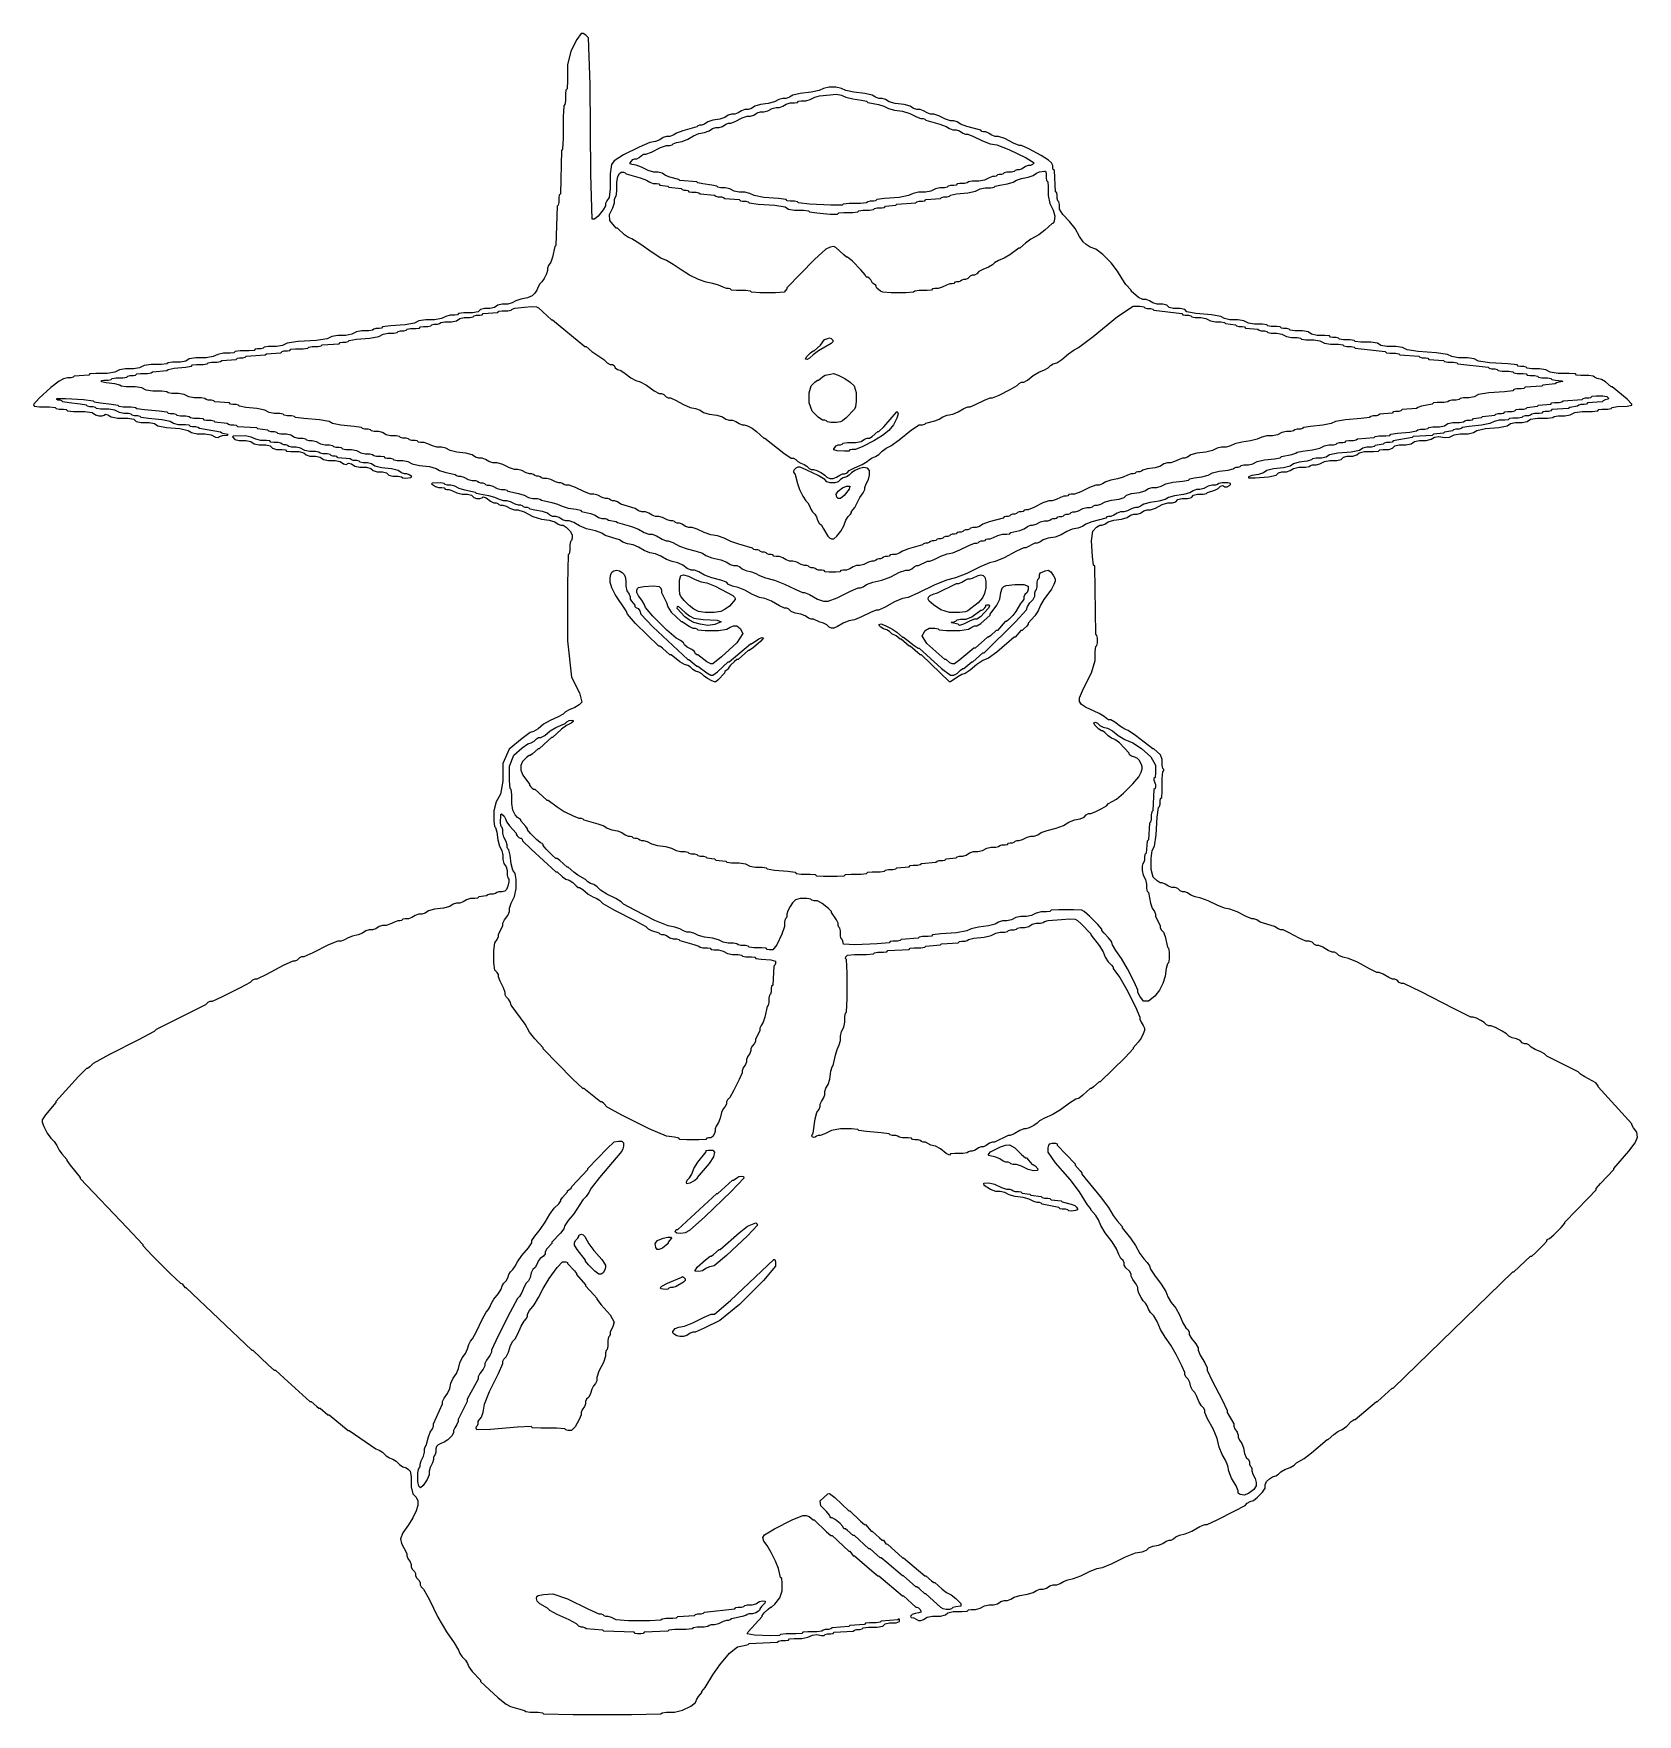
# Model space of a CAD drawing. Header units: millimetres. Extents: x 0 to 35, y 0 to 36.7.
import ezdxf

# ---------------------------------------------------------------- set-up
doc = ezdxf.new("R2010")
doc.units = ezdxf.units.MM
doc.layers.add('OUTLINE', color=7, linetype='CONTINUOUS')

msp = doc.modelspace()

# ---------------------------------------------------------------- linework, layer by layer
at = {"layer": 'OUTLINE'}
for points in [[(11.855724, 36.561248), (11.721554, 36.305105), (11.654469, 36.006273), (11.654469, 35.66475), (11.642272, 35.481791), (11.617878, 35.457397), (11.60568, 35.372016), (11.60568, 35.225649), (11.593483, 35.140268), (11.569089, 35.115874), (11.556891, 34.871929), (11.556891, 34.408434), (11.544694, 34.164489), (11.5203, 34.140094), (11.495905, 33.188709), (11.471511, 33.164314), (11.459313, 33.103328), (11.459313, 33.00575), (11.447116, 32.944764), (11.422722, 32.920369), (11.398327, 32.066562), (11.373933, 32.042168), (11.325144, 31.81042), (11.288552, 31.700645), (11.239763, 31.627461), (11.215369, 31.566475), (11.215369, 31.517686), (11.190974, 31.444503), (11.142185, 31.346925), (11.093396, 31.273741), (11.044607, 31.224952), (11.008015, 31.163966), (10.983621, 31.090782), (10.94093, 31.023698), (10.879944, 30.962711), (10.776268, 30.920021), (10.629901, 30.895626), (10.520125, 30.859035), (10.446942, 30.810246), (10.349364, 30.785851), (10.227392, 30.785851), (10.129814, 30.761457), (10.05663, 30.712668), (9.959052, 30.688273), (9.83708, 30.688273), (9.751699, 30.663879), (9.70291, 30.61509), (9.580937, 30.590695), (9.385781, 30.590695), (9.276006, 30.578498), (9.251612, 30.554104), (9.190626, 30.541906), (9.093048, 30.541906), (8.99547, 30.517512), (8.897892, 30.468723), (8.751525, 30.444328), (8.556369, 30.444328), (8.410002, 30.419934), (8.312424, 30.371145), (8.105071, 30.334553), (7.787942, 30.310159), (7.617181, 30.285764), (7.592786, 30.26137), (7.543997, 30.249172), (7.470814, 30.249172), (7.422025, 30.236975), (7.39763, 30.212581), (7.31225, 30.200383), (7.165883, 30.200383), (7.04391, 30.175989), (6.946332, 30.1272), (6.812162, 30.102805), (6.641401, 30.102805), (6.507231, 30.078411), (6.409653, 30.029622), (6.165708, 29.99303), (5.775396, 29.968636), (5.531451, 29.932044), (5.433873, 29.883255), (5.299704, 29.85886), (5.128942, 29.85886), (5.031364, 29.846663), (5.00697, 29.822269), (4.958181, 29.810071), (4.884997, 29.810071), (4.836208, 29.797874), (4.811814, 29.77348), (4.702039, 29.761282), (4.506883, 29.761282), (4.397108, 29.749085), (4.372713, 29.724691), (4.287332, 29.712493), (4.140965, 29.712493), (4.018993, 29.688099), (3.921415, 29.63931), (3.762851, 29.614915), (3.5433, 29.614915), (3.396933, 29.590521), (3.32375, 29.541732), (3.201777, 29.517338), (3.031016, 29.517338), (2.933438, 29.50514), (2.909043, 29.480746), (2.787071, 29.468549), (2.56752, 29.468549), (2.408956, 29.444154), (2.311378, 29.395365), (2.177209, 29.370971), (2.006447, 29.370971), (1.872277, 29.346576), (1.774699, 29.297787), (1.603938, 29.273393), (1.359993, 29.273393), (1.225823, 29.261195), (1.201429, 29.236801), (0.8843, 29.212406), (0.859906, 29.188012), (0.811117, 29.175815), (0.737933, 29.175815), (0.652553, 29.15142), (0.554975, 29.102631), (0.378115, 28.962363), (0.121972, 28.730615), (0, 28.596445), (0.012197, 28.559854), (0.128071, 28.541558), (0.347622, 28.541558), (0.469594, 28.529361), (0.493988, 28.504966), (0.554975, 28.492769), (0.652553, 28.492769), (0.713539, 28.480572), (0.737933, 28.456177), (0.872103, 28.44398), (1.116048, 28.44398), (1.274612, 28.419585), (1.347796, 28.370796), (1.420979, 28.346402), (1.494163, 28.346402), (1.542952, 28.358599), (1.567346, 28.382994), (1.616135, 28.370796), (1.689319, 28.322007), (1.835686, 28.297613), (2.055236, 28.297613), (2.189406, 28.273218), (2.238195, 28.224429), (2.34797, 28.200035), (2.518731, 28.200035), (2.640704, 28.17564), (2.713887, 28.126851), (2.896846, 28.09026), (3.18958, 28.065865), (3.372539, 28.029273), (3.445722, 27.980484), (3.567695, 27.95609), (3.738456, 27.95609), (3.872626, 27.931695), (3.970204, 27.882906), (4.03119, 27.870709), (4.055585, 27.895104), (4.122669, 27.9134), (4.232445, 27.925597), (4.244642, 27.937794), (4.159261, 27.949991), (4.104374, 27.968287), (4.079979, 27.992682), (3.616484, 28.065865), (3.592089, 28.09026), (3.5433, 28.102457), (3.470117, 28.102457), (3.421328, 28.114654), (3.396933, 28.139049), (3.311553, 28.151246), (3.165186, 28.151246), (3.05541, 28.17564), (2.982227, 28.224429), (2.799268, 28.261021), (2.506534, 28.285416), (2.34797, 28.30981), (2.323576, 28.334205), (2.274787, 28.346402), (2.201603, 28.346402), (2.152814, 28.358599), (2.12842, 28.382994), (2.067433, 28.395191), (1.969855, 28.395191), (1.872277, 28.419585), (1.774699, 28.468374), (1.64053, 28.492769), (1.469768, 28.492769), (1.37219, 28.504966), (1.347796, 28.529361), (1.299007, 28.541558), (1.225823, 28.541558), (1.177034, 28.553755), (1.15264, 28.57815), (1.01847, 28.602544), (0.774525, 28.626938), (0.640355, 28.651333), (0.615961, 28.675727), (0.579369, 28.687925), (0.53058, 28.687925), (0.506186, 28.700122), (0.506186, 28.724516), (0.701342, 28.724516), (1.091654, 28.700122), (1.299007, 28.675727), (1.323401, 28.651333), (1.457571, 28.626938), (1.701516, 28.602544), (1.835686, 28.57815), (1.86008, 28.553755), (1.957658, 28.541558), (2.12842, 28.541558), (2.225998, 28.529361), (2.250392, 28.504966), (2.421154, 28.480572), (2.738282, 28.456177), (2.909043, 28.431783), (2.933438, 28.407388), (2.982227, 28.395191), (3.05541, 28.395191), (3.104199, 28.382994), (3.128594, 28.358599), (3.201777, 28.346402), (3.32375, 28.346402), (3.396933, 28.334205), (3.421328, 28.30981), (3.494511, 28.297613), (3.616484, 28.297613), (3.689667, 28.285416), (3.714062, 28.261021), (3.775048, 28.248824), (3.872626, 28.248824), (3.933612, 28.236627), (3.958007, 28.212232), (4.226346, 28.187838), (4.250741, 28.163443), (4.29953, 28.151246), (4.372713, 28.151246), (4.421502, 28.139049), (4.445896, 28.114654), (4.860603, 28.09026), (4.884997, 28.065865), (5.104548, 28.041471), (5.128942, 28.017076), (5.177731, 28.004879), (5.250915, 28.004879), (5.299704, 27.992682), (5.324098, 27.968287), (5.397282, 27.95609), (5.519254, 27.95609), (5.616832, 27.931695), (5.690016, 27.882906), (5.775396, 27.858512), (5.872974, 27.858512), (5.933961, 27.846315), (5.958355, 27.82192), (6.007144, 27.809723), (6.080328, 27.809723), (6.165708, 27.785328), (6.263286, 27.736539), (6.360864, 27.712145), (6.458442, 27.712145), (6.519428, 27.699948), (6.543823, 27.675553), (6.592612, 27.663356), (6.665795, 27.663356), (6.714584, 27.651159), (6.738979, 27.626764), (6.812162, 27.614567), (6.934135, 27.614567), (7.04391, 27.590173), (7.141488, 27.541384), (7.239066, 27.516989), (7.336644, 27.516989), (7.39763, 27.504792), (7.422025, 27.480397), (7.483011, 27.4682), (7.580589, 27.4682), (7.641575, 27.456003), (7.66597, 27.431608), (7.714759, 27.419411), (7.787942, 27.419411), (7.836731, 27.407214), (7.861126, 27.382819), (7.934309, 27.370622), (8.056282, 27.370622), (8.166057, 27.346228), (8.263635, 27.297439), (8.422199, 27.260847), (8.641749, 27.236452), (8.788116, 27.199861), (8.8613, 27.151072), (8.971075, 27.11448), (9.202823, 27.065691), (9.227217, 27.041296), (9.263809, 27.029099), (9.312598, 27.029099), (9.385781, 27.004705), (9.483359, 26.955916), (9.56874, 26.931521), (9.641924, 26.931521), (9.690713, 26.919324), (9.715107, 26.894929), (9.751699, 26.882732), (9.800488, 26.882732), (9.83708, 26.870535), (9.861474, 26.84614), (9.898066, 26.833943), (9.946855, 26.833943), (10.020038, 26.809549), (10.117616, 26.76076), (10.202997, 26.736365), (10.276181, 26.736365), (10.32497, 26.724168), (10.349364, 26.699773), (10.581112, 26.650984), (10.703084, 26.614393), (10.800662, 26.565604), (10.89824, 26.541209), (10.995818, 26.541209), (11.056804, 26.529012), (11.081199, 26.504618), (11.312947, 26.455829), (11.434919, 26.419237), (11.532497, 26.370448), (11.666667, 26.333856), (11.837428, 26.309462), (11.935006, 26.285067), (11.959401, 26.260673), (12.154557, 26.211884), (12.252135, 26.175292), (12.325318, 26.126503), (12.398501, 26.102108), (12.471685, 26.102108), (12.520474, 26.089911), (12.544868, 26.065517), (12.71563, 26.041122), (12.740024, 26.016728), (13.044956, 25.931347), (13.20352, 25.870361), (13.325492, 25.797177), (13.42307, 25.760585), (13.496254, 25.760585), (13.593832, 25.723994), (13.715804, 25.65081), (13.801185, 25.614219), (13.849974, 25.614219), (13.947552, 25.577627), (14.093919, 25.504443), (14.26468, 25.443457), (14.459836, 25.394668), (14.594006, 25.345879), (14.667189, 25.29709), (14.801359, 25.248301), (14.996515, 25.199512), (15.130685, 25.150723), (15.203868, 25.101934), (15.277052, 25.07754), (15.350235, 25.07754), (15.411221, 25.053145), (15.46001, 25.004356), (15.545391, 24.967764), (15.667364, 24.94337), (15.764942, 24.906778), (15.838125, 24.857989), (15.972295, 24.8092), (16.167451, 24.760411), (16.387001, 24.67503), (16.630946, 24.553058), (16.777313, 24.492072), (16.826102, 24.492072), (16.935877, 24.443283), (17.106639, 24.345705), (17.240809, 24.296916), (17.338386, 24.296916), (17.533542, 24.370099), (17.826276, 24.516466), (17.997038, 24.58965), (18.045827, 24.58965), (18.106813, 24.614044), (18.179997, 24.662833), (18.314166, 24.711622), (18.509322, 24.760411), (18.704478, 24.833595), (18.899634, 24.931173), (19.033804, 24.979962), (19.106987, 24.979962), (19.167974, 25.004356), (19.216763, 25.053145), (19.265551, 25.07754), (19.31434, 25.07754), (19.509496, 25.175118), (19.558285, 25.175118), (19.655863, 25.211709), (19.80223, 25.284893), (19.9364, 25.333682), (20.058373, 25.358076), (20.216937, 25.419063), (20.412093, 25.516641), (20.534065, 25.56543), (20.582854, 25.56543), (20.619446, 25.577627), (20.64384, 25.602021), (20.680432, 25.614219), (20.729221, 25.614219), (20.765813, 25.626416), (20.790207, 25.65081), (20.826799, 25.663007), (20.875588, 25.663007), (20.948772, 25.687402), (21.04635, 25.736191), (21.143928, 25.760585), (21.241505, 25.760585), (21.302492, 25.772783), (21.326886, 25.797177), (21.522042, 25.845966), (21.61962, 25.882558), (21.692804, 25.931347), (21.75379, 25.955741), (21.802579, 25.955741), (21.875762, 25.980136), (21.97334, 26.028925), (22.058721, 26.053319), (22.131905, 26.053319), (22.180694, 26.065517), (22.205088, 26.089911), (22.24168, 26.102108), (22.290469, 26.102108), (22.32706, 26.114306), (22.351455, 26.1387), (22.388047, 26.150897), (22.436836, 26.150897), (22.473427, 26.163095), (22.497822, 26.187489), (22.534414, 26.199686), (22.583203, 26.199686), (22.619794, 26.211884), (22.644189, 26.236278), (22.680781, 26.248475), (22.72957, 26.248475), (22.802753, 26.27287), (22.900331, 26.321659), (22.985712, 26.346053), (23.058895, 26.346053), (23.107684, 26.358251), (23.132079, 26.382645), (23.168671, 26.394842), (23.217459, 26.394842), (23.290643, 26.419237), (23.388221, 26.468026), (23.522391, 26.504618), (23.693152, 26.529012), (23.802927, 26.565604), (23.851716, 26.614393), (23.961492, 26.650984), (24.132253, 26.675379), (24.254225, 26.711971), (24.327409, 26.76076), (24.41279, 26.785154), (24.510368, 26.785154), (24.607946, 26.809549), (24.705524, 26.858338), (24.864088, 26.894929), (25.083638, 26.919324), (25.205611, 26.943718), (25.230005, 26.968113), (25.327583, 26.992507), (25.498345, 27.016902), (25.632514, 27.053494), (25.730092, 27.102283), (25.876459, 27.138874), (26.071615, 27.163269), (26.18139, 27.187663), (26.205785, 27.212058), (26.242377, 27.224255), (26.291166, 27.224255), (26.327757, 27.236452), (26.352152, 27.260847), (26.413138, 27.273044), (26.510716, 27.273044), (26.608294, 27.297439), (26.705872, 27.346228), (26.864436, 27.382819), (27.083987, 27.407214), (27.205959, 27.431608), (27.230354, 27.456003), (27.462101, 27.504792), (27.547482, 27.529186), (27.571877, 27.553581), (27.693849, 27.577975), (27.9134, 27.60237), (28.071964, 27.638961), (28.169542, 27.68775), (28.26712, 27.712145), (28.364698, 27.712145), (28.425684, 27.724342), (28.450078, 27.748737), (28.498867, 27.760934), (28.572051, 27.760934), (28.62084, 27.773131), (28.645234, 27.797526), (28.706221, 27.809723), (28.803799, 27.809723), (28.864785, 27.82192), (28.889179, 27.846315), (29.255097, 27.870709), (29.279491, 27.895104), (29.364872, 27.907301), (29.511239, 27.907301), (29.59662, 27.919498), (29.621014, 27.943893), (29.767381, 27.968287), (30.035721, 27.992682), (30.182087, 28.017076), (30.206482, 28.041471), (30.267468, 28.053668), (30.365046, 28.053668), (30.426032, 28.065865), (30.450427, 28.09026), (30.535808, 28.102457), (30.682175, 28.102457), (30.79195, 28.126851), (30.865133, 28.17564), (30.974909, 28.200035), (31.121275, 28.200035), (31.206656, 28.212232), (31.231051, 28.236627), (31.27984, 28.248824), (31.353023, 28.248824), (31.401812, 28.261021), (31.426207, 28.285416), (31.596968, 28.30981), (31.621363, 28.334205), (31.889702, 28.358599), (31.914097, 28.382994), (31.962886, 28.395191), (32.036069, 28.395191), (32.084858, 28.407388), (32.109252, 28.431783), (32.170239, 28.44398), (32.267817, 28.44398), (32.328803, 28.456177), (32.353197, 28.480572), (32.414184, 28.492769), (32.511762, 28.492769), (32.572748, 28.504966), (32.597142, 28.529361), (32.816693, 28.553755), (32.841087, 28.57815), (33.109427, 28.602544), (33.133821, 28.626938), (33.194807, 28.639136), (33.292385, 28.639136), (33.353372, 28.651333), (33.377766, 28.675727), (33.792473, 28.700122), (33.816867, 28.724516), (33.865656, 28.736714), (33.93884, 28.736714), (33.987629, 28.748911), (34.012023, 28.773305), (34.097404, 28.785503), (34.243771, 28.785503), (34.33525, 28.767207), (34.371842, 28.730615), (34.359645, 28.706221), (34.298658, 28.694023), (34.255968, 28.675727), (34.231573, 28.651333), (33.914445, 28.626938), (33.890051, 28.602544), (33.841262, 28.590347), (33.768078, 28.590347), (33.719289, 28.57815), (33.694895, 28.553755), (33.524133, 28.529361), (33.499739, 28.504966), (33.133821, 28.480572), (33.109427, 28.456177), (33.060638, 28.44398), (32.987454, 28.44398), (32.938665, 28.431783), (32.914271, 28.407388), (32.853285, 28.395191), (32.755707, 28.395191), (32.69472, 28.382994), (32.670326, 28.358599), (32.621537, 28.346402), (32.548353, 28.346402), (32.499564, 28.334205), (32.47517, 28.30981), (32.401986, 28.297613), (32.280014, 28.297613), (32.20683, 28.285416), (32.182436, 28.261021), (32.109252, 28.248824), (31.98728, 28.248824), (31.877505, 28.224429), (31.779927, 28.17564), (31.596968, 28.139049), (31.328629, 28.114654), (31.182262, 28.09026), (31.157867, 28.065865), (31.109078, 28.053668), (31.035895, 28.053668), (30.987106, 28.041471), (30.962711, 28.017076), (30.79195, 27.992682), (30.767555, 27.968287), (30.548005, 27.943893), (30.52361, 27.919498), (30.108904, 27.895104), (30.084509, 27.870709), (29.669803, 27.797526), (29.645409, 27.773131), (29.59662, 27.760934), (29.523436, 27.760934), (29.474647, 27.748737), (29.450253, 27.724342), (29.279491, 27.699948), (29.255097, 27.675553), (29.19411, 27.663356), (29.096532, 27.663356), (29.011152, 27.638961), (28.937968, 27.590173), (28.75501, 27.553581), (28.462276, 27.529186), (28.279317, 27.492595), (28.206133, 27.443806), (28.108555, 27.419411), (27.986583, 27.419411), (27.9134, 27.407214), (27.889005, 27.382819), (27.791427, 27.358425), (27.620666, 27.33403), (27.498693, 27.297439), (27.42551, 27.24865), (27.279143, 27.212058), (27.059592, 27.187663), (26.913225, 27.151072), (26.840042, 27.102283), (26.730267, 27.065691), (26.5839, 27.041296), (26.510716, 27.016902), (26.510716, 26.992507), (26.657083, 26.992507), (26.949817, 27.016902), (27.120578, 27.053494), (27.169367, 27.102283), (27.242551, 27.126677), (27.340129, 27.126677), (27.42551, 27.151072), (27.498693, 27.199861), (27.608468, 27.224255), (27.754835, 27.224255), (27.840216, 27.236452), (27.864611, 27.260847), (27.9134, 27.273044), (27.986583, 27.273044), (28.071964, 27.297439), (28.169542, 27.346228), (28.291514, 27.370622), (28.437881, 27.370622), (28.535459, 27.395017), (28.584248, 27.443806), (28.669629, 27.4682), (28.791601, 27.4682), (28.876982, 27.492595), (28.925771, 27.541384), (29.047744, 27.565778), (29.242899, 27.565778), (29.352675, 27.577975), (29.377069, 27.60237), (29.450253, 27.614567), (29.572225, 27.614567), (29.657606, 27.638961), (29.706395, 27.68775), (29.803973, 27.712145), (29.95034, 27.712145), (30.060115, 27.736539), (30.133298, 27.785328), (30.243074, 27.809723), (30.389441, 27.809723), (30.499216, 27.834117), (30.572399, 27.882906), (30.669977, 27.895104), (30.79195, 27.870709), (30.901725, 27.882906), (30.999303, 27.931695), (31.133473, 27.95609), (31.304234, 27.95609), (31.426207, 27.980484), (31.49939, 28.029273), (31.682349, 28.065865), (31.975083, 28.09026), (32.158041, 28.126851), (32.231225, 28.17564), (32.341, 28.200035), (32.487367, 28.200035), (32.597142, 28.224429), (32.670326, 28.273218), (32.816693, 28.297613), (33.036243, 28.297613), (33.158216, 28.30981), (33.18261, 28.334205), (33.267991, 28.346402), (33.414358, 28.346402), (33.53633, 28.370796), (33.633908, 28.419585), (33.792473, 28.44398), (34.012023, 28.44398), (34.133995, 28.456177), (34.15839, 28.480572), (34.231573, 28.492769), (34.353546, 28.492769), (34.426729, 28.504966), (34.451124, 28.529361), (34.566998, 28.547656), (34.774351, 28.559854), (34.878028, 28.57815), (34.878028, 28.602544), (34.774351, 28.706221), (34.451124, 28.980659), (34.426729, 28.980659), (34.304757, 29.090434), (34.219376, 29.139223), (34.121798, 29.163617), (34.060812, 29.188012), (34.036417, 29.212406), (33.93884, 29.224604), (33.768078, 29.224604), (33.6705, 29.236801), (33.646106, 29.261195), (33.511936, 29.273393), (33.267991, 29.273393), (33.097229, 29.297787), (32.999652, 29.346576), (32.865482, 29.370971), (32.69472, 29.370971), (32.597142, 29.383168), (32.572748, 29.407562), (32.523959, 29.41976), (32.450775, 29.41976), (32.401986, 29.431957), (32.377592, 29.456351), (32.170239, 29.480746), (31.779927, 29.50514), (31.535982, 29.541732), (31.438404, 29.590521), (31.292037, 29.614915), (31.096881, 29.614915), (30.950514, 29.63931), (30.852936, 29.688099), (30.608991, 29.724691), (30.218679, 29.749085), (29.974734, 29.785677), (29.877156, 29.834466), (29.730789, 29.85886), (29.535633, 29.85886), (29.401464, 29.883255), (29.32828, 29.932044), (29.181913, 29.956438), (28.962363, 29.956438), (28.84039, 29.968636), (28.815996, 29.99303), (28.730615, 30.005227), (28.584248, 30.005227), (28.498867, 30.017425), (28.474473, 30.041819), (28.425684, 30.054016), (28.3525, 30.054016), (28.303711, 30.066214), (28.279317, 30.090608), (28.181739, 30.102805), (28.010978, 30.102805), (27.889005, 30.1272), (27.815822, 30.175989), (27.693849, 30.200383), (27.523088, 30.200383), (27.42551, 30.212581), (27.401115, 30.236975), (27.352326, 30.249172), (27.279143, 30.249172), (27.230354, 30.26137), (27.205959, 30.285764), (27.132776, 30.297961), (27.010803, 30.297961), (26.93762, 30.310159), (26.913225, 30.334553), (26.815647, 30.34675), (26.644886, 30.34675), (26.510716, 30.371145), (26.413138, 30.419934), (26.278968, 30.444328), (26.108207, 30.444328), (25.986235, 30.468723), (25.913051, 30.517512), (25.705698, 30.554104), (25.364175, 30.578498), (25.169019, 30.61509), (25.12023, 30.663879), (25.022652, 30.688273), (24.876285, 30.688273), (24.778707, 30.712668), (24.729918, 30.761457), (24.644537, 30.785851), (24.522565, 30.785851), (24.424987, 30.810246), (24.351803, 30.859035), (24.27862, 30.883429), (24.205436, 30.883429), (24.113957, 30.92612), (23.949294, 31.066388), (23.949294, 31.090782), (23.839519, 31.212755), (23.754138, 31.334727), (23.65656, 31.505489), (23.516292, 31.682349), (23.333333, 31.865308), (23.180868, 31.981181), (23.058895, 32.02997), (22.967416, 32.084858), (22.90643, 32.145844), (22.827148, 32.261718), (22.72957, 32.43248), (22.607597, 32.591044), (22.46123, 32.737411), (22.388047, 32.859383), (22.388047, 32.956961), (22.375849, 33.017947), (22.351455, 33.042342), (22.339258, 33.091131), (22.339258, 33.164314), (22.32706, 33.213103), (22.302666, 33.237498), (22.278271, 33.700993), (22.253877, 33.725388), (22.24168, 33.761979), (22.24168, 33.810768), (22.211187, 33.865656), (22.1502, 33.926642), (21.985538, 34.030319), (21.717198, 34.176686), (21.558634, 34.249869), (21.509845, 34.249869), (21.387872, 34.298658), (21.192717, 34.396236), (21.058547, 34.445025), (20.985363, 34.445025), (20.91218, 34.46942), (20.838996, 34.518209), (20.77801, 34.542603), (20.729221, 34.542603), (20.692629, 34.5548), (20.668235, 34.579195), (20.363304, 34.664576), (20.229134, 34.713365), (20.155951, 34.762154), (20.082767, 34.786548), (20.009584, 34.786548), (19.899808, 34.82314), (19.753441, 34.896323), (19.643666, 34.932915), (19.570483, 34.932915), (19.497299, 34.95731), (19.424116, 35.006099), (19.350932, 35.030493), (19.277749, 35.030493), (19.204565, 35.054888), (19.131382, 35.103677), (18.997212, 35.140268), (18.802056, 35.164663), (18.667886, 35.201255), (18.594703, 35.250044), (18.521519, 35.274438), (18.448336, 35.274438), (18.375152, 35.298833), (18.301969, 35.347622), (18.143405, 35.384213), (17.89946, 35.408608), (17.728698, 35.4452), (17.63112, 35.493988), (17.509148, 35.518383), (17.362781, 35.518383), (17.240809, 35.493988), (17.143231, 35.4452), (16.972469, 35.408608), (16.728524, 35.384213), (16.56996, 35.347622), (16.496776, 35.298833), (16.423593, 35.274438), (16.350409, 35.274438), (16.265029, 35.250044), (16.167451, 35.201255), (16.033281, 35.164663), (15.86252, 35.140268), (15.740547, 35.103677), (15.667364, 35.054888), (15.59418, 35.030493), (15.520997, 35.030493), (15.447813, 35.006099), (15.37463, 34.95731), (15.301446, 34.932915), (15.228263, 34.932915), (15.155079, 34.908521), (15.081896, 34.859732), (14.972121, 34.82314), (14.825754, 34.798745), (14.715978, 34.762154), (14.642795, 34.713365), (14.581809, 34.68897), (14.53302, 34.68897), (14.496428, 34.676773), (14.472033, 34.652378), (14.167102, 34.566998), (14.032933, 34.518209), (13.959749, 34.46942), (13.886566, 34.445025), (13.813382, 34.445025), (13.740199, 34.420631), (13.667015, 34.371842), (13.569437, 34.33525), (13.447465, 34.310856), (13.215717, 34.213278), (12.874194, 34.042516), (12.67294, 33.914445), (12.611953, 33.829064), (12.58146, 33.62781), (12.58146, 33.310681), (12.557066, 33.115525), (12.508277, 33.042342), (12.483882, 32.981356), (12.483882, 32.932567), (12.428995, 32.841087), (12.319219, 32.706918), (12.239937, 32.639833), (12.191148, 32.639833), (12.160655, 33.621711), (12.148458, 35.585468), (12.111866, 36.597839), (12.05088, 36.658826), (11.995992, 36.689319), (11.947203, 36.689319)], [(17.381077, 35.35372), (17.515247, 35.365917), (17.63112, 35.347622), (17.728698, 35.298833), (17.875065, 35.262241), (18.070221, 35.237846), (18.179997, 35.213452), (18.204391, 35.189057), (18.436139, 35.140268), (18.558111, 35.103677), (18.655689, 35.054888), (18.789859, 35.018296), (18.96062, 34.993901), (19.119185, 34.945112), (19.265551, 34.871929), (19.363129, 34.835337), (19.411918, 34.835337), (19.44851, 34.82314), (19.472905, 34.798745), (19.777836, 34.713365), (19.912006, 34.664576), (19.985189, 34.615787), (20.058373, 34.591392), (20.131556, 34.591392), (20.20474, 34.566998), (20.277923, 34.518209), (20.338909, 34.493814), (20.387698, 34.493814), (20.509671, 34.445025), (20.704827, 34.347447), (20.875588, 34.286461), (21.021955, 34.262067), (21.284196, 34.15839), (21.662311, 33.975431), (21.833072, 33.865656), (21.79648, 33.829064), (21.75379, 33.810768), (21.705001, 33.810768), (21.644015, 33.786374), (21.570831, 33.737585), (21.509845, 33.71319), (21.461056, 33.71319), (21.424464, 33.700993), (21.40007, 33.676599), (21.339083, 33.664401), (21.241505, 33.664401), (21.180519, 33.652204), (21.156125, 33.62781), (21.119533, 33.615612), (21.070744, 33.615612), (21.034152, 33.603415), (21.009758, 33.579021), (20.973166, 33.566823), (20.924377, 33.566823), (20.851194, 33.542429), (20.753616, 33.49364), (20.631643, 33.469246), (20.485276, 33.469246), (20.399895, 33.457048), (20.375501, 33.432654), (20.314515, 33.420457), (20.216937, 33.420457), (20.155951, 33.408259), (20.131556, 33.383865), (20.082767, 33.371668), (20.009584, 33.371668), (19.960795, 33.35947), (19.9364, 33.335076), (19.875414, 33.322879), (19.777836, 33.322879), (19.680258, 33.298484), (19.58268, 33.249695), (19.460707, 33.225301), (19.31434, 33.225301), (19.192368, 33.200906), (19.09479, 33.152117), (18.887437, 33.115525), (18.570308, 33.091131), (18.399547, 33.066736), (18.375152, 33.042342), (18.326363, 33.030145), (18.25318, 33.030145), (18.204391, 33.017947), (18.179997, 32.993553), (18.045827, 32.981356), (17.801882, 32.981356), (17.667712, 32.969158), (17.643318, 32.944764), (17.399373, 32.944764), (16.935877, 32.969158), (16.691932, 32.993553), (16.667538, 33.017947), (16.606552, 33.030145), (16.508974, 33.030145), (16.447987, 33.042342), (16.423593, 33.066736), (16.252832, 33.091131), (15.935703, 33.115525), (15.72835, 33.152117), (15.630772, 33.200906), (15.520997, 33.225301), (15.399024, 33.225301), (15.289249, 33.249695), (15.191671, 33.298484), (15.094093, 33.322879), (14.996515, 33.322879), (14.935529, 33.335076), (14.911134, 33.35947), (14.801359, 33.383865), (14.606203, 33.408259), (14.496428, 33.432654), (14.472033, 33.457048), (14.106116, 33.481443), (14.081722, 33.505837), (13.886566, 33.554626), (13.788988, 33.591218), (13.715804, 33.640007), (13.630423, 33.664401), (13.532845, 33.664401), (13.410873, 33.700993), (13.264506, 33.774177), (13.148632, 33.816867), (13.063251, 33.829064), (13.020561, 33.84736), (13.020561, 33.871755), (13.075449, 33.93884), (13.118139, 33.957135), (13.166928, 33.957135), (13.215717, 33.98153), (13.264506, 34.030319), (13.313295, 34.054713), (13.362084, 34.054713), (13.484056, 34.103502), (13.679212, 34.20108), (13.813382, 34.249869), (13.886566, 34.249869), (13.935355, 34.262067), (13.959749, 34.286461), (14.032933, 34.310856), (14.154905, 34.33525), (14.276878, 34.384039), (14.39885, 34.457223), (14.520822, 34.506012), (14.642795, 34.530406), (14.740373, 34.566998), (14.813556, 34.615787), (14.88674, 34.640181), (14.959923, 34.640181), (15.033107, 34.664576), (15.10629, 34.713365), (15.167277, 34.737759), (15.216066, 34.737759), (15.313643, 34.774351), (15.46001, 34.847534), (15.569786, 34.884126), (15.642969, 34.884126), (15.716153, 34.908521), (15.789336, 34.95731), (15.86252, 34.981704), (15.935703, 34.981704), (16.021084, 35.006099), (16.118662, 35.054888), (16.204043, 35.079282), (16.277226, 35.079282), (16.350409, 35.103677), (16.423593, 35.152466), (16.508974, 35.17686), (16.606552, 35.17686), (16.667538, 35.189057), (16.691932, 35.213452), (16.752919, 35.225649), (16.850497, 35.225649), (16.948075, 35.250044), (17.045653, 35.298833), (17.149329, 35.329326)], [(22.058721, 33.688796), (22.083116, 33.688796), (22.095313, 33.640007), (22.095313, 33.542429), (22.10751, 33.481443), (22.131905, 33.457048), (22.144102, 33.347273), (22.144102, 33.152117), (22.180694, 32.981356), (22.253877, 32.834989), (22.28437, 32.706918), (22.272173, 32.597142), (22.253877, 32.542255), (22.229482, 32.542255), (22.070918, 32.395888), (21.936749, 32.29831), (21.765987, 32.200732), (21.644015, 32.115351), (21.522042, 32.005576), (21.497648, 32.005576), (21.302492, 31.859209), (21.180519, 31.786025), (21.058547, 31.737236), (20.973166, 31.688447), (20.924377, 31.639658), (20.838996, 31.590869), (20.717024, 31.542081), (20.631643, 31.493292), (20.582854, 31.444503), (20.534065, 31.420108), (20.485276, 31.420108), (20.436487, 31.395714), (20.387698, 31.346925), (20.338909, 31.32253), (20.29012, 31.32253), (20.253528, 31.310333), (20.229134, 31.285938), (20.192542, 31.273741), (20.143753, 31.273741), (20.107162, 31.261544), (20.082767, 31.237149), (20.046175, 31.224952), (19.997386, 31.224952), (19.924203, 31.200558), (19.826625, 31.151769), (19.741244, 31.127374), (19.668061, 31.127374), (19.619272, 31.115177), (19.594877, 31.090782), (19.497299, 31.078585), (19.326538, 31.078585), (19.22896, 31.066388), (19.204565, 31.041993), (19.033804, 31.029796), (18.716675, 31.029796), (18.533717, 31.041993), (18.484928, 31.066388), (18.405646, 31.133473), (18.38735, 31.163966), (18.38735, 31.18836), (18.308068, 31.243248), (18.271476, 31.316431), (18.234884, 31.353023), (18.204391, 31.371319), (18.179997, 31.371319), (18.161701, 31.389615), (18.149503, 31.426207), (18.051925, 31.535982), (17.868967, 31.718941), (17.76529, 31.81042), (17.740896, 31.81042), (17.679909, 31.859209), (17.509148, 32.017773), (17.460359, 32.042168), (17.387175, 32.02997), (17.289597, 31.981181), (17.039554, 31.755532), (16.43579, 31.139571), (16.43579, 31.115177), (16.380903, 31.048092), (16.191845, 31.029796), (15.850322, 31.029796), (15.667364, 31.041993), (15.642969, 31.066388), (15.533194, 31.078585), (15.338038, 31.078585), (15.228263, 31.090782), (15.203868, 31.115177), (15.167277, 31.127374), (15.118488, 31.127374), (15.045304, 31.151769), (14.947726, 31.200558), (14.825754, 31.237149), (14.679387, 31.261544), (14.508625, 31.32253), (14.313469, 31.420108), (14.130511, 31.529883), (13.959749, 31.651856), (13.813382, 31.737236), (13.69141, 31.786025), (13.496254, 31.907998), (13.227914, 32.103154), (13.057153, 32.212929), (12.983969, 32.237324), (12.898589, 32.29831), (12.740024, 32.444677), (12.71563, 32.444677), (12.575362, 32.60934), (12.569263, 32.737411), (12.642446, 32.883778), (12.679038, 32.993553), (12.679038, 33.066736), (12.691235, 33.115525), (12.71563, 33.13992), (12.727827, 33.249695), (12.727827, 33.444851), (12.746123, 33.572922), (12.782715, 33.633908), (12.825405, 33.664401), (12.874194, 33.664401), (12.910786, 33.652204), (12.93518, 33.62781), (13.240112, 33.542429), (13.374281, 33.49364), (13.447465, 33.444851), (13.520648, 33.420457), (13.593832, 33.420457), (13.642621, 33.408259), (13.667015, 33.383865), (13.837777, 33.35947), (13.862171, 33.335076), (14.130511, 33.310681), (14.154905, 33.286287), (14.191497, 33.27409), (14.240286, 33.27409), (14.276878, 33.261892), (14.301272, 33.237498), (14.362258, 33.225301), (14.459836, 33.225301), (14.520822, 33.213103), (14.545217, 33.188709), (14.862345, 33.164314), (14.88674, 33.13992), (14.935529, 33.127723), (15.008712, 33.127723), (15.057501, 33.115525), (15.081896, 33.091131), (15.399024, 33.066736), (15.423419, 33.042342), (15.472208, 33.030145), (15.545391, 33.030145), (15.59418, 33.017947), (15.618575, 32.993553), (15.813731, 32.969158), (16.179648, 32.944764), (16.399198, 32.908172), (16.472382, 32.859383), (16.606552, 32.834989), (16.801708, 32.834989), (16.911483, 32.822791), (16.935877, 32.798397), (17.094442, 32.774002), (17.387175, 32.749608), (17.54574, 32.749608), (17.570134, 32.774002), (17.679909, 32.7862), (17.875065, 32.7862), (17.984841, 32.798397), (18.009235, 32.822791), (18.094616, 32.834989), (18.240983, 32.834989), (18.326363, 32.847186), (18.350758, 32.87158), (18.411744, 32.883778), (18.509322, 32.883778), (18.570308, 32.895975), (18.594703, 32.920369), (18.814253, 32.944764), (18.838648, 32.969158), (19.253354, 32.993553), (19.277749, 33.017947), (19.326538, 33.030145), (19.399721, 33.030145), (19.44851, 33.042342), (19.472905, 33.066736), (19.790033, 33.091131), (19.814428, 33.115525), (19.863217, 33.127723), (19.9364, 33.127723), (19.985189, 33.13992), (20.009584, 33.164314), (20.143753, 33.188709), (20.387698, 33.213103), (20.55846, 33.249695), (20.656038, 33.298484), (20.765813, 33.322879), (20.887785, 33.322879), (20.960969, 33.335076), (20.985363, 33.35947), (21.082941, 33.383865), (21.253703, 33.408259), (21.375675, 33.444851), (21.448859, 33.49364), (21.558634, 33.530232), (21.705001, 33.554626), (21.814776, 33.591218), (21.88796, 33.640007), (21.955044, 33.6705)], [(10.709183, 30.718766), (10.867747, 30.730964), (10.971424, 30.724865), (11.020213, 30.70047), (11.300749, 30.444328), (11.325144, 30.444328), (12.032584, 29.85886), (12.056979, 29.85886), (12.178951, 29.749085), (12.44729, 29.578324), (12.520474, 29.50514), (12.58146, 29.468549), (12.630249, 29.468549), (12.666841, 29.444154), (12.691235, 29.395365), (12.740024, 29.358773), (12.813208, 29.334379), (12.910786, 29.273393), (13.032758, 29.175815), (13.142534, 29.114828), (13.240112, 29.090434), (13.374281, 29.01725), (13.545043, 28.895278), (13.654818, 28.834292), (13.703607, 28.834292), (13.752396, 28.809897), (13.801185, 28.761108), (13.849974, 28.736714), (13.898763, 28.736714), (14.008538, 28.687925), (14.1793, 28.590347), (14.325666, 28.529361), (14.447639, 28.504966), (14.545217, 28.468374), (14.6184, 28.419585), (14.740373, 28.382994), (14.911134, 28.358599), (15.033107, 28.322007), (15.10629, 28.273218), (15.179474, 28.248824), (15.252657, 28.248824), (15.325841, 28.224429), (15.399024, 28.17564), (15.46001, 28.151246), (15.508799, 28.151246), (15.581983, 28.126851), (15.679561, 28.078062), (15.777139, 28.004879), (15.935703, 27.858512), (15.960098, 27.858512), (16.374804, 27.529186), (16.533368, 27.419411), (16.582157, 27.419411), (16.630946, 27.395017), (16.679735, 27.346228), (16.740721, 27.309636), (16.813905, 27.285241), (16.874891, 27.24865), (16.92368, 27.199861), (16.972469, 27.175466), (17.021258, 27.175466), (17.094442, 27.151072), (17.19202, 27.102283), (17.265203, 27.053494), (17.313992, 27.004705), (17.374978, 26.98031), (17.448162, 26.98031), (17.521345, 27.004705), (17.594529, 27.053494), (17.655515, 27.077888), (17.704304, 27.077888), (17.753093, 27.102283), (17.801882, 27.151072), (17.911657, 27.212058), (18.082419, 27.285241), (18.192194, 27.346228), (18.240983, 27.395017), (18.301969, 27.431608), (18.375152, 27.456003), (18.448336, 27.504792), (18.521519, 27.577975), (18.6069, 27.638961), (18.704478, 27.68775), (18.887437, 27.82192), (19.155776, 28.041471), (19.326538, 28.151246), (19.399721, 28.151246), (19.44851, 28.163443), (19.472905, 28.187838), (19.668061, 28.236627), (19.765639, 28.273218), (19.838822, 28.322007), (19.9364, 28.358599), (20.058373, 28.382994), (20.180345, 28.431783), (20.302317, 28.504966), (20.387698, 28.541558), (20.436487, 28.541558), (20.55846, 28.590347), (20.753616, 28.687925), (20.875588, 28.736714), (20.924377, 28.736714), (21.070744, 28.7977), (21.314689, 28.919672), (21.461056, 29.005053), (21.509845, 29.053842), (21.558634, 29.078237), (21.607423, 29.078237), (21.692804, 29.127026), (21.814776, 29.224604), (21.936749, 29.297787), (22.058721, 29.346576), (22.144102, 29.395365), (22.192891, 29.444154), (22.253877, 29.480746), (22.32706, 29.50514), (22.436836, 29.578324), (22.583203, 29.700296), (22.705175, 29.785677), (22.802753, 29.834466), (23.119882, 30.078411), (23.65656, 30.517512), (23.998083, 30.737062), (24.14445, 30.737062), (24.229831, 30.724865), (24.254225, 30.70047), (24.303014, 30.688273), (24.376198, 30.688273), (24.424987, 30.676076), (24.449381, 30.651681), (25.059244, 30.578498), (25.083638, 30.554104), (25.132427, 30.541906), (25.205611, 30.541906), (25.2544, 30.529709), (25.278794, 30.505315), (25.351978, 30.493117), (25.47395, 30.493117), (25.583725, 30.468723), (25.681303, 30.419934), (25.791079, 30.395539), (25.913051, 30.395539), (25.986235, 30.383342), (26.010629, 30.358948), (26.230179, 30.334553), (26.254574, 30.310159), (26.303363, 30.297961), (26.376546, 30.297961), (26.425335, 30.285764), (26.44973, 30.26137), (26.718069, 30.236975), (26.742464, 30.212581), (26.791253, 30.200383), (26.864436, 30.200383), (26.913225, 30.188186), (26.93762, 30.163792), (27.010803, 30.151594), (27.132776, 30.151594), (27.242551, 30.1272), (27.340129, 30.078411), (27.449904, 30.054016), (27.571877, 30.054016), (27.64506, 30.041819), (27.669455, 30.017425), (27.767033, 30.005227), (27.937794, 30.005227), (28.071964, 29.980833), (28.169542, 29.932044), (28.303711, 29.907649), (28.474473, 29.907649), (28.572051, 29.895452), (28.596445, 29.871058), (28.657432, 29.85886), (28.75501, 29.85886), (28.815996, 29.846663), (28.84039, 29.822269), (29.499042, 29.749085), (29.523436, 29.724691), (29.59662, 29.712493), (29.718592, 29.712493), (29.791776, 29.700296), (29.81617, 29.675902), (30.230876, 29.651507), (30.255271, 29.627113), (30.30406, 29.614915), (30.377243, 29.614915), (30.426032, 29.602718), (30.450427, 29.578324), (30.767555, 29.553929), (30.79195, 29.529535), (30.865133, 29.517338), (30.987106, 29.517338), (31.060289, 29.50514), (31.084684, 29.480746), (31.743335, 29.407562), (31.76773, 29.383168), (31.816519, 29.370971), (31.889702, 29.370971), (31.938491, 29.358773), (31.962886, 29.334379), (32.048266, 29.322182), (32.194633, 29.322182), (32.280014, 29.309984), (32.304408, 29.28559), (32.377592, 29.273393), (32.499564, 29.273393), (32.572748, 29.261195), (32.597142, 29.236801), (32.658129, 29.224604), (32.755707, 29.224604), (32.816693, 29.212406), (32.841087, 29.188012), (32.914271, 29.175815), (33.036243, 29.175815), (33.109427, 29.163617), (33.133821, 29.139223), (33.213103, 29.120927), (33.347273, 29.10873), (33.371668, 29.096532), (33.286287, 29.084335), (33.231399, 29.066039), (33.207005, 29.041645), (32.938665, 29.01725), (32.914271, 28.992856), (32.548353, 28.968461), (32.523959, 28.944067), (32.462973, 28.93187), (32.365395, 28.93187), (32.304408, 28.919672), (32.280014, 28.895278), (32.097055, 28.870883), (31.755532, 28.846489), (31.535982, 28.809897), (31.438404, 28.761108), (31.328629, 28.736714), (31.206656, 28.736714), (31.133473, 28.724516), (31.109078, 28.700122), (31.048092, 28.687925), (30.950514, 28.687925), (30.889528, 28.675727), (30.865133, 28.651333), (30.779753, 28.639136), (30.633386, 28.639136), (30.548005, 28.626938), (30.52361, 28.602544), (30.291863, 28.553755), (30.206482, 28.529361), (30.182087, 28.504966), (29.864959, 28.480572), (29.840565, 28.456177), (29.791776, 28.44398), (29.718592, 28.44398), (29.669803, 28.431783), (29.645409, 28.407388), (29.377069, 28.382994), (29.352675, 28.358599), (29.303886, 28.346402), (29.230702, 28.346402), (29.181913, 28.334205), (29.157519, 28.30981), (28.97456, 28.285416), (28.633037, 28.261021), (28.413487, 28.224429), (28.315909, 28.17564), (28.13295, 28.139049), (27.864611, 28.114654), (27.718244, 28.09026), (27.693849, 28.065865), (27.64506, 28.053668), (27.571877, 28.053668), (27.523088, 28.041471), (27.498693, 28.017076), (27.437707, 28.004879), (27.340129, 28.004879), (27.242551, 27.980484), (27.144973, 27.931695), (27.035198, 27.907301), (26.913225, 27.907301), (26.80345, 27.882906), (26.705872, 27.834117), (26.559505, 27.797526), (26.364349, 27.773131), (26.217982, 27.736539), (26.120404, 27.68775), (26.022826, 27.663356), (25.925248, 27.663356), (25.82767, 27.638961), (25.730092, 27.590173), (25.583725, 27.553581), (25.388569, 27.529186), (25.2544, 27.492595), (25.181216, 27.443806), (25.12023, 27.419411), (25.071441, 27.419411), (24.998258, 27.395017), (24.90068, 27.346228), (24.815299, 27.321833), (24.742115, 27.321833), (24.668932, 27.297439), (24.595748, 27.24865), (24.473776, 27.212058), (24.303014, 27.187663), (24.205436, 27.163269), (24.181042, 27.138874), (24.14445, 27.126677), (24.095661, 27.126677), (24.05907, 27.11448), (24.034675, 27.090085), (23.998083, 27.077888), (23.949294, 27.077888), (23.876111, 27.053494), (23.778533, 27.004705), (23.65656, 26.968113), (23.510193, 26.943718), (23.400418, 26.907127), (23.327235, 26.858338), (23.254051, 26.833943), (23.180868, 26.833943), (23.046698, 26.785154), (22.851542, 26.687576), (22.717372, 26.638787), (22.644189, 26.638787), (22.5954, 26.62659), (22.571005, 26.602196), (22.534414, 26.589998), (22.485625, 26.589998), (22.412441, 26.565604), (22.314863, 26.516815), (22.229482, 26.49242), (22.156299, 26.49242), (22.022129, 26.443631), (21.826973, 26.346053), (21.705001, 26.297264), (21.656212, 26.297264), (21.61962, 26.285067), (21.595226, 26.260673), (21.558634, 26.248475), (21.509845, 26.248475), (21.473253, 26.236278), (21.448859, 26.211884), (21.412267, 26.199686), (21.363478, 26.199686), (21.326886, 26.187489), (21.302492, 26.163095), (21.2659, 26.150897), (21.217111, 26.150897), (21.180519, 26.1387), (21.156125, 26.114306), (20.851194, 26.028925), (20.717024, 25.980136), (20.64384, 25.931347), (20.570657, 25.906952), (20.497473, 25.906952), (20.448684, 25.894755), (20.42429, 25.870361), (20.387698, 25.858163), (20.338909, 25.858163), (20.302317, 25.845966), (20.277923, 25.821572), (20.241331, 25.809374), (20.192542, 25.809374), (20.155951, 25.797177), (20.131556, 25.772783), (20.094964, 25.760585), (20.046175, 25.760585), (20.009584, 25.748388), (19.985189, 25.723994), (19.948597, 25.711796), (19.899808, 25.711796), (19.863217, 25.699599), (19.838822, 25.675205), (19.80223, 25.663007), (19.753441, 25.663007), (19.71685, 25.65081), (19.692455, 25.626416), (19.655863, 25.614219), (19.607074, 25.614219), (19.570483, 25.602021), (19.546088, 25.577627), (19.509496, 25.56543), (19.460707, 25.56543), (19.424116, 25.553232), (19.399721, 25.528838), (19.09479, 25.443457), (18.96062, 25.394668), (18.887437, 25.345879), (18.814253, 25.321485), (18.74107, 25.321485), (18.692281, 25.309287), (18.667886, 25.284893), (18.631295, 25.272696), (18.582506, 25.272696), (18.545914, 25.260498), (18.521519, 25.236104), (18.484928, 25.223907), (18.436139, 25.223907), (18.399547, 25.211709), (18.375152, 25.187315), (18.338561, 25.175118), (18.289772, 25.175118), (18.216588, 25.150723), (18.11901, 25.101934), (18.03363, 25.07754), (17.960446, 25.07754), (17.887263, 25.053145), (17.814079, 25.004356), (17.740896, 24.979962), (17.667712, 24.979962), (17.618923, 24.967764), (17.594529, 24.94337), (17.509148, 24.931173), (17.362781, 24.931173), (17.2774, 24.94337), (17.253006, 24.967764), (17.204217, 24.979962), (17.131033, 24.979962), (17.082244, 24.992159), (17.05785, 25.016553), (17.021258, 25.028751), (16.972469, 25.028751), (16.935877, 25.040948), (16.911483, 25.065342), (16.874891, 25.07754), (16.826102, 25.07754), (16.752919, 25.101934), (16.655341, 25.150723), (16.56996, 25.175118), (16.496776, 25.175118), (16.423593, 25.199512), (16.350409, 25.248301), (16.277226, 25.272696), (16.204043, 25.272696), (16.155254, 25.284893), (16.130859, 25.309287), (16.094267, 25.321485), (16.045478, 25.321485), (16.008887, 25.333682), (15.984492, 25.358076), (15.9479, 25.370274), (15.899111, 25.370274), (15.86252, 25.382471), (15.838125, 25.406865), (15.801533, 25.419063), (15.752744, 25.419063), (15.716153, 25.43126), (15.691758, 25.455654), (15.386827, 25.541035), (15.216066, 25.602021), (15.069699, 25.675205), (14.923332, 25.723994), (14.776965, 25.748388), (14.630598, 25.797177), (14.484231, 25.870361), (14.374455, 25.906952), (14.301272, 25.906952), (14.228089, 25.931347), (14.154905, 25.980136), (14.093919, 26.00453), (14.04513, 26.00453), (14.008538, 26.016728), (13.984144, 26.041122), (13.947552, 26.053319), (13.898763, 26.053319), (13.825579, 26.077714), (13.728001, 26.126503), (13.642621, 26.150897), (13.569437, 26.150897), (13.496254, 26.175292), (13.42307, 26.224081), (13.349887, 26.248475), (13.276703, 26.248475), (13.20352, 26.27287), (13.130336, 26.321659), (12.813208, 26.419237), (12.740024, 26.468026), (12.679038, 26.49242), (12.630249, 26.49242), (12.593657, 26.504618), (12.569263, 26.529012), (12.532671, 26.541209), (12.483882, 26.541209), (12.410699, 26.565604), (12.313121, 26.614393), (12.22774, 26.638787), (12.154557, 26.638787), (12.020387, 26.687576), (11.825231, 26.785154), (11.691061, 26.833943), (11.617878, 26.833943), (11.569089, 26.84614), (11.544694, 26.870535), (11.508102, 26.882732), (11.459313, 26.882732), (11.38613, 26.907127), (11.288552, 26.955916), (11.203171, 26.98031), (11.129988, 26.98031), (11.081199, 26.992507), (11.056804, 27.016902), (11.020213, 27.029099), (10.971424, 27.029099), (10.934832, 27.041296), (10.910437, 27.065691), (10.873846, 27.077888), (10.825057, 27.077888), (10.751873, 27.102283), (10.654295, 27.151072), (10.568914, 27.175466), (10.495731, 27.175466), (10.385956, 27.212058), (10.239589, 27.285241), (10.117616, 27.321833), (10.020038, 27.321833), (9.934658, 27.346228), (9.861474, 27.395017), (9.788291, 27.419411), (9.715107, 27.419411), (9.641924, 27.443806), (9.56874, 27.492595), (9.43457, 27.529186), (9.239415, 27.553581), (9.093048, 27.590173), (8.99547, 27.638961), (8.897892, 27.663356), (8.800314, 27.663356), (8.702736, 27.68775), (8.605158, 27.736539), (8.519777, 27.760934), (8.446593, 27.760934), (8.397804, 27.773131), (8.37341, 27.797526), (8.324621, 27.809723), (8.251438, 27.809723), (8.202649, 27.82192), (8.178254, 27.846315), (8.129465, 27.858512), (8.056282, 27.858512), (8.007493, 27.870709), (7.983098, 27.895104), (7.909915, 27.907301), (7.787942, 27.907301), (7.690364, 27.931695), (7.617181, 27.980484), (7.5318, 28.004879), (7.434222, 28.004879), (7.373236, 28.017076), (7.348841, 28.041471), (7.300052, 28.053668), (7.226869, 28.053668), (7.17808, 28.065865), (7.153685, 28.09026), (6.995121, 28.114654), (6.702387, 28.139049), (6.519428, 28.17564), (6.446245, 28.224429), (6.238892, 28.261021), (5.897369, 28.285416), (5.71441, 28.30981), (5.690016, 28.334205), (5.629029, 28.346402), (5.531451, 28.346402), (5.470465, 28.358599), (5.446071, 28.382994), (5.372887, 28.395191), (5.250915, 28.395191), (5.14114, 28.419585), (5.043562, 28.468374), (4.8728, 28.504966), (4.628855, 28.529361), (4.494685, 28.553755), (4.470291, 28.57815), (4.421502, 28.590347), (4.348319, 28.590347), (4.29953, 28.602544), (4.275135, 28.626938), (3.958007, 28.651333), (3.933612, 28.675727), (3.884823, 28.687925), (3.81164, 28.687925), (3.762851, 28.700122), (3.738456, 28.724516), (3.653075, 28.736714), (3.506708, 28.736714), (3.384736, 28.761108), (3.287158, 28.809897), (3.165186, 28.834292), (3.018819, 28.834292), (2.933438, 28.846489), (2.909043, 28.870883), (2.799268, 28.883081), (2.604112, 28.883081), (2.457745, 28.907475), (2.360167, 28.956264), (2.2138, 28.980659), (2.018644, 28.980659), (1.908869, 28.992856), (1.884475, 29.01725), (1.774699, 29.041645), (1.579543, 29.066039), (1.481965, 29.090434), (1.481965, 29.114828), (1.530754, 29.127026), (1.628332, 29.127026), (1.689319, 29.139223), (1.713713, 29.163617), (1.799094, 29.175815), (1.945461, 29.175815), (2.030842, 29.188012), (2.055236, 29.212406), (2.104025, 29.224604), (2.177209, 29.224604), (2.225998, 29.236801), (2.250392, 29.261195), (2.335773, 29.273393), (2.48214, 29.273393), (2.56752, 29.28559), (2.591915, 29.309984), (2.909043, 29.334379), (2.933438, 29.358773), (3.067608, 29.383168), (3.311553, 29.407562), (3.445722, 29.431957), (3.470117, 29.456351), (3.555497, 29.468549), (3.701864, 29.468549), (3.787245, 29.480746), (3.81164, 29.50514), (3.884823, 29.517338), (4.006796, 29.517338), (4.079979, 29.529535), (4.104374, 29.553929), (4.421502, 29.578324), (4.445896, 29.602718), (4.494685, 29.614915), (4.567869, 29.614915), (4.616658, 29.627113), (4.641052, 29.651507), (5.055759, 29.675902), (5.080153, 29.700296), (5.397282, 29.724691), (5.421676, 29.749085), (5.470465, 29.761282), (5.543649, 29.761282), (5.592438, 29.77348), (5.616832, 29.797874), (5.71441, 29.810071), (5.885172, 29.810071), (5.98275, 29.822269), (6.007144, 29.846663), (6.080328, 29.85886), (6.2023, 29.85886), (6.275484, 29.871058), (6.299878, 29.895452), (6.665795, 29.919847), (6.69019, 29.944241), (6.738979, 29.956438), (6.812162, 29.956438), (6.860951, 29.968636), (6.885346, 29.99303), (7.04391, 30.017425), (7.336644, 30.041819), (7.5318, 30.078411), (7.629378, 30.1272), (7.739153, 30.151594), (7.861126, 30.151594), (7.934309, 30.163792), (7.958704, 30.188186), (8.007493, 30.200383), (8.080676, 30.200383), (8.129465, 30.212581), (8.15386, 30.236975), (8.227043, 30.249172), (8.349016, 30.249172), (8.422199, 30.26137), (8.446593, 30.285764), (8.50758, 30.297961), (8.605158, 30.297961), (8.666144, 30.310159), (8.690538, 30.334553), (8.739327, 30.34675), (8.812511, 30.34675), (8.8613, 30.358948), (8.885694, 30.383342), (8.971075, 30.395539), (9.117442, 30.395539), (9.227217, 30.419934), (9.300401, 30.468723), (9.397979, 30.493117), (9.519951, 30.493117), (9.593135, 30.505315), (9.617529, 30.529709), (9.666318, 30.541906), (9.739502, 30.541906), (9.788291, 30.554104), (9.812685, 30.578498), (10.129814, 30.602892), (10.154208, 30.627287), (10.227392, 30.639484), (10.349364, 30.639484), (10.422547, 30.651681), (10.446942, 30.676076), (10.50183, 30.694372)], [(17.332288, 30.035721), (17.36888, 30.047918), (17.405471, 30.035721), (17.442063, 29.999129), (17.442063, 29.962537), (17.405471, 29.925945), (17.131033, 29.761282), (17.009061, 29.675902), (16.935877, 29.602718), (16.88099, 29.572225), (16.844398, 29.584422), (16.868792, 29.633211), (16.954173, 29.718592), (17.009061, 29.761282), (17.033455, 29.761282), (17.173724, 29.889354), (17.259104, 30.011326)], [(17.393274, 29.255097), (17.45426, 29.267294), (17.557937, 29.236801), (17.704304, 29.163617), (17.820178, 29.084335), (17.905558, 28.998955), (17.948249, 28.858686), (17.948249, 28.66353), (17.936052, 28.541558), (17.911657, 28.492769), (17.734797, 28.303711), (17.655515, 28.236627), (17.606726, 28.212232), (17.521345, 28.200035), (17.399373, 28.200035), (17.326189, 28.212232), (17.301795, 28.236627), (17.265203, 28.248824), (17.216414, 28.248824), (17.124935, 28.315909), (16.990765, 28.450078), (16.92368, 28.626938), (16.92368, 28.846489), (16.96637, 28.998955), (17.051751, 29.084335), (17.106639, 29.127026), (17.131033, 29.127026), (17.167625, 29.15142), (17.216414, 29.200209), (17.271302, 29.230702)], [(18.832549, 28.425684), (18.844746, 28.437881), (18.869141, 28.389092), (18.838648, 28.297613), (18.765464, 28.151246), (18.661788, 28.023175), (18.527618, 27.9134), (18.338561, 27.797526), (18.094616, 27.675553), (17.936052, 27.614567), (17.862868, 27.614567), (17.814079, 27.60237), (17.789685, 27.577975), (17.698205, 27.571877), (17.539641, 27.584074), (17.460359, 27.60237), (17.460359, 27.626764), (17.515247, 27.693849), (17.557937, 27.712145), (17.606726, 27.712145), (17.643318, 27.724342), (17.667712, 27.748737), (17.76529, 27.760934), (17.936052, 27.760934), (18.058024, 27.785328), (18.131208, 27.834117), (18.192194, 27.858512), (18.240983, 27.858512), (18.301969, 27.895104), (18.423941, 28.004879), (18.448336, 28.004879), (18.552013, 28.108555)], [(4.354417, 27.901202), (4.34222, 27.889005), (4.391009, 27.828019), (4.482488, 27.809723), (4.628855, 27.809723), (4.73863, 27.785328), (4.811814, 27.736539), (4.921589, 27.712145), (5.067956, 27.712145), (5.165534, 27.68775), (5.214323, 27.638961), (5.299704, 27.614567), (5.421676, 27.614567), (5.49486, 27.60237), (5.519254, 27.577975), (5.616832, 27.565778), (5.787594, 27.565778), (5.897369, 27.541384), (5.946158, 27.492595), (6.031539, 27.4682), (6.153511, 27.4682), (6.251089, 27.443806), (6.324273, 27.395017), (6.434048, 27.370622), (6.580415, 27.370622), (6.69019, 27.346228), (6.763373, 27.297439), (6.82436, 27.285241), (6.873149, 27.309636), (6.934135, 27.297439), (7.007318, 27.24865), (7.117094, 27.224255), (7.263461, 27.224255), (7.361039, 27.199861), (7.409827, 27.151072), (7.495208, 27.126677), (7.617181, 27.126677), (7.702561, 27.102283), (7.75135, 27.053494), (7.836731, 27.029099), (7.958704, 27.029099), (8.031887, 27.016902), (8.056282, 26.992507), (8.123366, 26.986409), (8.233142, 26.998606), (8.257536, 27.023001), (8.19655, 27.059592), (8.141662, 27.077888), (8.092873, 27.077888), (8.031887, 27.102283), (7.958704, 27.151072), (7.812337, 27.187663), (7.592786, 27.212058), (7.446419, 27.24865), (7.373236, 27.297439), (7.287855, 27.321833), (7.190277, 27.321833), (7.129291, 27.33403), (7.104896, 27.358425), (7.056107, 27.370622), (6.982924, 27.370622), (6.934135, 27.382819), (6.90974, 27.407214), (6.641401, 27.431608), (6.617006, 27.456003), (6.580415, 27.4682), (6.531626, 27.4682), (6.495034, 27.480397), (6.470639, 27.504792), (6.409653, 27.516989), (6.312075, 27.516989), (6.251089, 27.529186), (6.226695, 27.553581), (6.153511, 27.565778), (6.031539, 27.565778), (5.921763, 27.590173), (5.824185, 27.638961), (5.726607, 27.663356), (5.629029, 27.663356), (5.568043, 27.675553), (5.543649, 27.699948), (5.507057, 27.712145), (5.458268, 27.712145), (5.421676, 27.724342), (5.397282, 27.748737), (5.336296, 27.760934), (5.238718, 27.760934), (5.177731, 27.773131), (5.153337, 27.797526), (5.080153, 27.809723), (4.958181, 27.809723), (4.848406, 27.834117), (4.750828, 27.882906), (4.616658, 27.907301)], [(16.637045, 27.205959), (16.600453, 27.169367), (16.582157, 27.138874), (16.582157, 27.11448), (16.618749, 27.065691), (16.667538, 26.870535), (16.716327, 26.736365), (16.78951, 26.589998), (16.850497, 26.49242), (16.899286, 26.443631), (16.935877, 26.382645), (16.960272, 26.309462), (16.996864, 26.248475), (17.045653, 26.199686), (17.082244, 26.1387), (17.106639, 26.065517), (17.143231, 26.00453), (17.19202, 25.955741), (17.240809, 25.882558), (17.332288, 25.717895), (17.36888, 25.681303), (17.41157, 25.663007), (17.460359, 25.663007), (17.527444, 25.717895), (17.612825, 25.82767), (17.679909, 25.943544), (17.728698, 26.065517), (17.777487, 26.150897), (17.826276, 26.199686), (17.850671, 26.236278), (17.850671, 26.260673), (17.923854, 26.346053), (18.03363, 26.565604), (18.106813, 26.663182), (18.143405, 26.736365), (18.143405, 26.785154), (18.167799, 26.858338), (18.216588, 26.955916), (18.240983, 27.053494), (18.240983, 27.151072), (18.198292, 27.205959), (18.112912, 27.218156), (18.021432, 27.199861), (17.923854, 27.151072), (17.850671, 27.102283), (17.801882, 27.053494), (17.740896, 27.016902), (17.667712, 26.992507), (17.606726, 26.955916), (17.557937, 26.907127), (17.484753, 26.882732), (17.387175, 26.882732), (17.313992, 26.907127), (17.265203, 26.955916), (17.118836, 27.041296), (16.874891, 27.163269), (16.728524, 27.224255), (16.679735, 27.224255)], [(8.696637, 26.876634), (8.68444, 26.864436), (8.769821, 26.80345), (8.836905, 26.785154), (8.910089, 26.785154), (8.958878, 26.772957), (8.983272, 26.748562), (9.019864, 26.736365), (9.068653, 26.736365), (9.141837, 26.711971), (9.239415, 26.663182), (9.34919, 26.638787), (9.471162, 26.638787), (9.556543, 26.614393), (9.605332, 26.565604), (9.666318, 26.541209), (9.739502, 26.541209), (9.788291, 26.553407), (9.812685, 26.577801), (9.873671, 26.553407), (9.971249, 26.480223), (10.044433, 26.443631), (10.093222, 26.443631), (10.129814, 26.431434), (10.154208, 26.40704), (10.1908, 26.394842), (10.239589, 26.394842), (10.312772, 26.370448), (10.41035, 26.321659), (10.495731, 26.297264), (10.568914, 26.297264), (10.703084, 26.248475), (10.89824, 26.150897), (11.081199, 26.089911), (11.25196, 26.065517), (11.373933, 26.028925), (11.447116, 25.980136), (11.508102, 25.955741), (11.556891, 25.955741), (11.623976, 25.913051), (11.709357, 25.82767), (11.752047, 25.748388), (11.752047, 25.675205), (11.73985, 25.626416), (11.715456, 25.602021), (11.703258, 25.528838), (11.703258, 25.406865), (11.691061, 25.333682), (11.666667, 25.309287), (11.654469, 24.67503), (11.654469, 23.430911), (11.73985, 22.63809), (11.910612, 22.296567), (11.965499, 22.095313), (11.904513, 22.034327), (11.813034, 21.979439), (11.691061, 21.93065), (11.60568, 21.881861), (11.556891, 21.833072), (11.447116, 21.772086), (11.276355, 21.698902), (11.129988, 21.613522), (11.008015, 21.515944), (10.910437, 21.454957), (10.837254, 21.430563), (10.660394, 21.302492), (10.379857, 21.070744), (10.239589, 20.759714), (10.239589, 20.369402), (10.1908, 20.088866), (10.093222, 19.918104), (10.044433, 19.722948), (10.044433, 19.503398), (10.05663, 19.381425), (10.081025, 19.357031), (10.105419, 19.259453), (10.129814, 19.088691), (10.166405, 18.954522), (10.215194, 18.856944), (10.239589, 18.759366), (10.239589, 18.661788), (10.263983, 18.576407), (10.312772, 18.503224), (10.337167, 18.417843), (10.337167, 18.320265), (10.349364, 18.259279), (10.373758, 18.234884), (10.373758, 18.173898), (10.349364, 18.07632), (10.318871, 18.009235), (10.282279, 17.972643), (10.227392, 17.954347), (10.154208, 17.954347), (10.105419, 17.94215), (10.081025, 17.917756), (10.032236, 17.905558), (9.959052, 17.905558), (9.910263, 17.893361), (9.885869, 17.868967), (9.715107, 17.844572), (9.690713, 17.820178), (9.629726, 17.80798), (9.532148, 17.80798), (9.446768, 17.783586), (9.373584, 17.734797), (9.300401, 17.710403), (9.227217, 17.710403), (9.154034, 17.686008), (9.08085, 17.637219), (8.946681, 17.600627), (8.751525, 17.576233), (8.617355, 17.539641), (8.544171, 17.490852), (8.470988, 17.466458), (8.397804, 17.466458), (8.324621, 17.442063), (8.251438, 17.393274), (8.178254, 17.36888), (8.105071, 17.36888), (8.056282, 17.356682), (8.031887, 17.332288), (7.995295, 17.320091), (7.946506, 17.320091), (7.873323, 17.295696), (7.775745, 17.246907), (7.690364, 17.222513), (7.617181, 17.222513), (7.543997, 17.198118), (7.470814, 17.149329), (7.39763, 17.124935), (7.324447, 17.124935), (7.251263, 17.10054), (7.17808, 17.051751), (7.080502, 17.015159), (6.958529, 16.990765), (6.860951, 16.954173), (6.787768, 16.905384), (6.714584, 16.88099), (6.641401, 16.88099), (6.434048, 16.795609), (6.092525, 16.624848), (5.897369, 16.539467), (5.84858, 16.539467), (5.799791, 16.515072), (5.751002, 16.466283), (5.702213, 16.441889), (5.653424, 16.441889), (5.446071, 16.344311), (5.080153, 16.149155), (4.8728, 16.051577), (4.824011, 16.051577), (4.775222, 16.027182), (4.726433, 15.978393), (4.506883, 15.856421), (4.116571, 15.661265), (3.89702, 15.563687), (3.848231, 15.563687), (3.799442, 15.539293), (3.750653, 15.490504), (2.677296, 14.953825), (2.628507, 14.905036), (2.286984, 14.722077), (1.652727, 14.404949), (1.299007, 14.209793), (1.225823, 14.136609), (1.177034, 14.100017), (1.15264, 14.100017), (0.97578, 13.923157), (0.481791, 13.38038), (0.481791, 13.355985), (0.262241, 13.087646), (0.189057, 12.977871), (0.189057, 12.929082), (0.225649, 12.831504), (0.298833, 12.685137), (0.372016, 12.575362), (0.4452, 12.502178), (0.506186, 12.416797), (0.554975, 12.319219), (0.615961, 12.233839), (0.725736, 12.111866), (0.725736, 12.087472), (0.79892, 11.989894), (1.01847, 11.721554), (1.01847, 11.69716), (2.043039, 10.623802), (2.384562, 10.257885), (2.384562, 10.23349), (2.585816, 10.020038), (2.988325, 9.617529), (3.207876, 9.410176), (3.244468, 9.397979), (3.299355, 9.318697), (3.32375, 9.318697), (4.763025, 7.952605), (4.787419, 7.952605), (5.128942, 7.623279), (5.250915, 7.513504), (5.275309, 7.513504), (5.470465, 7.342743), (6.031539, 6.830458), (6.055933, 6.830458), (6.177906, 6.720683), (6.226695, 6.684091), (6.251089, 6.684091), (6.42185, 6.537724), (6.446245, 6.537724), (6.860951, 6.196201), (6.885346, 6.196201), (7.470814, 5.793692), (7.543997, 5.769298), (7.617181, 5.720509), (7.690364, 5.647325), (7.763548, 5.598536), (7.836731, 5.574142), (7.909915, 5.525353), (7.983098, 5.452169), (8.056282, 5.40338), (8.129465, 5.378986), (8.184353, 5.348493), (8.220944, 5.311901), (8.23924, 5.18383), (8.23924, 4.964279), (8.275832, 4.817913), (8.349016, 4.744729), (8.385607, 4.659348), (8.385607, 4.56177), (8.349016, 4.439798), (8.275832, 4.293431), (8.178254, 4.134867), (8.056282, 3.964105), (8.007493, 3.829936), (8.031887, 3.732358), (8.141662, 3.512807), (8.141662, 3.464018), (8.166057, 3.403032), (8.214846, 3.329848), (8.23924, 3.268862), (8.23924, 3.220073), (8.263635, 3.171284), (8.312424, 3.122495), (8.336818, 3.073706), (8.336818, 3.024917), (8.361213, 2.976128), (8.410002, 2.927339), (8.434396, 2.87855), (8.434396, 2.829761), (8.458791, 2.780972), (8.50758, 2.732183), (8.629552, 2.512633), (8.824708, 2.122321), (9.007667, 1.805193), (9.178428, 1.561248), (9.276006, 1.402683), (9.300401, 1.3295), (9.34919, 1.256316), (9.422373, 1.183133), (9.471162, 1.109949), (9.495557, 1.036766), (9.56874, 0.939188), (9.751699, 0.744032), (9.751699, 0.719638), (10.135912, 0.359819), (10.312772, 0.21955), (10.41035, 0.170761), (10.715281, 0.085381), (10.739676, 0.060986), (10.837254, 0.048789), (11.008015, 0.048789), (11.105593, 0.036592), (11.129988, 0.012197), (11.776442, 0), (13.044956, 0), (13.69141, 0.012197), (13.715804, 0.036592), (13.813382, 0.048789), (13.984144, 0.048789), (14.161004, 0.091479), (14.343962, 0.17686), (14.447639, 0.256142), (14.472033, 0.329326), (14.508625, 0.390312), (14.557414, 0.439101), (14.581809, 0.475693), (14.581809, 0.500087), (14.654992, 0.585468), (14.825754, 0.866005), (14.978219, 1.079456), (15.185572, 1.335599), (15.362432, 1.475867), (15.508799, 1.500261), (15.59418, 1.524656), (15.618575, 1.54905), (16.228437, 1.573445), (16.252832, 1.597839), (16.313818, 1.610037), (16.411396, 1.610037), (16.472382, 1.622234), (16.496776, 1.646628), (16.594354, 1.658826), (16.765116, 1.658826), (16.899286, 1.68322), (16.996864, 1.732009), (17.094442, 1.744206), (17.19202, 1.719812), (17.253006, 1.719812), (17.2774, 1.744206), (17.326189, 1.756404), (17.399373, 1.756404), (17.448162, 1.768601), (17.472556, 1.792995), (17.887263, 1.81739), (17.911657, 1.841784), (17.960446, 1.853982), (18.03363, 1.853982), (18.082419, 1.866179), (18.106813, 1.890573), (18.216588, 1.902771), (18.411744, 1.902771), (18.533717, 1.927165), (18.582506, 1.975954), (18.680084, 2.000348), (18.826451, 2.000348), (18.899634, 2.024743), (18.899634, 2.073532), (18.887437, 2.085729), (18.863042, 2.061335), (18.497125, 2.03694), (18.47273, 2.012546), (18.38735, 2.000348), (18.240983, 2.000348), (18.155602, 1.988151), (18.131208, 1.963757), (17.814079, 1.939362), (17.789685, 1.914968), (17.423767, 1.890573), (17.399373, 1.866179), (17.350584, 1.853982), (17.2774, 1.853982), (17.228611, 1.841784), (17.204217, 1.81739), (17.094442, 1.805193), (16.899286, 1.805193), (16.78951, 1.792995), (16.765116, 1.768601), (16.643143, 1.756404), (16.423593, 1.756404), (16.30162, 1.744206), (16.277226, 1.719812), (16.088169, 1.713713), (15.734449, 1.72591), (15.569786, 1.756404), (15.59418, 1.805193), (15.899111, 2.134518), (15.899111, 2.158913), (15.941802, 2.2138), (16.027182, 2.299181), (16.08207, 2.341871), (16.106465, 2.341871), (16.173549, 2.408956), (16.283325, 2.543126), (16.338212, 2.695592), (16.338212, 2.866353), (16.326015, 2.963931), (16.30162, 2.988325), (16.252832, 3.183481), (16.191845, 3.342046), (16.094267, 3.537202), (16.008887, 3.683569), (15.935703, 3.781147), (15.917407, 3.860429), (15.953999, 3.921415), (16.167451, 4.049486), (16.557763, 4.244642), (16.78951, 4.34222), (16.862694, 4.34222), (16.92368, 4.317825), (17.009061, 4.244642), (17.033455, 4.244642), (17.301795, 3.9885), (17.399373, 3.903119), (17.423767, 3.903119), (17.789685, 3.561596), (17.814079, 3.561596), (17.887263, 3.464018), (17.911657, 3.464018), (18.289772, 3.134692), (18.423941, 3.024917), (18.448336, 3.024917), (18.96062, 2.585816), (18.985015, 2.585816), (19.253354, 2.341871), (19.277749, 2.341871), (19.308242, 2.323576), (19.344834, 2.286984), (19.363129, 2.256491), (19.363129, 2.232096), (19.320439, 2.2138), (19.235058, 2.201603), (19.174072, 2.177209), (19.13748, 2.140617), (19.149678, 2.116222), (19.210664, 2.104025), (19.31434, 2.049137), (19.363129, 2.049137), (19.424116, 2.073532), (19.497299, 2.122321), (19.619272, 2.146715), (19.790033, 2.146715), (19.899808, 2.17111), (19.948597, 2.219899), (20.07057, 2.244293), (20.265726, 2.244293), (20.375501, 2.256491), (20.399895, 2.280885), (20.460882, 2.293082), (20.55846, 2.293082), (20.656038, 2.317477), (20.753616, 2.366266), (20.851194, 2.39066), (20.948772, 2.39066), (21.034152, 2.415055), (21.107336, 2.463844), (21.180519, 2.488238), (21.253703, 2.488238), (21.326886, 2.512633), (21.40007, 2.561422), (21.522042, 2.598014), (21.692804, 2.622408), (21.814776, 2.659), (21.88796, 2.707789), (21.961143, 2.732183), (22.034327, 2.732183), (22.10751, 2.756578), (22.180694, 2.805367), (22.253877, 2.829761), (22.32706, 2.829761), (22.400244, 2.854156), (22.473427, 2.902945), (22.571005, 2.939537), (22.692978, 2.963931), (22.851542, 3.024917), (23.046698, 3.122495), (23.205262, 3.183481), (23.327235, 3.207876), (23.534588, 3.293257), (23.827322, 3.439624), (24.046872, 3.525004), (24.193239, 3.549399), (24.290817, 3.585991), (24.339606, 3.63478), (24.424987, 3.671371), (24.546959, 3.695766), (24.644537, 3.732358), (24.717721, 3.781147), (24.778707, 3.805541), (24.827496, 3.805541), (24.876285, 3.829936), (24.925074, 3.878725), (25.010455, 3.915316), (25.132427, 3.939711), (25.278794, 4.000697), (25.449556, 4.098275), (25.559331, 4.147064), (25.60812, 4.147064), (25.82767, 4.244642), (26.217982, 4.439798), (26.437533, 4.56177), (26.486322, 4.610559), (26.547308, 4.647151), (26.620491, 4.671546), (26.711971, 4.73863), (26.821746, 4.848406), (26.876634, 4.939885), (26.876634, 5.013068), (26.907127, 5.080153), (26.968113, 5.14114), (27.035198, 5.18383), (27.108381, 5.208224), (27.169367, 5.244816), (27.218156, 5.293605), (27.303537, 5.342394), (27.42551, 5.391183), (27.51089, 5.439972), (27.559679, 5.488761), (27.730441, 5.586339), (27.889005, 5.708312), (28.230528, 6.001045), (28.254922, 6.001045), (28.376895, 6.110821), (28.462276, 6.171807), (28.559854, 6.220596), (28.657432, 6.293779), (28.75501, 6.391357), (28.815996, 6.440146), (28.84039, 6.440146), (29.303886, 6.830458), (29.32828, 6.830458), (29.645409, 7.123192), (29.669803, 7.123192), (32.280014, 9.66022), (32.304408, 9.66022), (32.670326, 10.001742), (32.69472, 10.001742), (32.7862, 10.081025), (32.944764, 10.239589), (33.024046, 10.331068), (33.024046, 10.355463), (33.042342, 10.373758), (33.078934, 10.385956), (33.176512, 10.471336), (33.335076, 10.629901), (33.414358, 10.72138), (33.414358, 10.745775), (33.926642, 11.270256), (34.097404, 11.453215), (34.097404, 11.477609), (34.194982, 11.587385), (34.487716, 11.892316), (34.487716, 11.91671), (34.817041, 12.294825), (34.951211, 12.477784), (35, 12.599756), (34.987803, 12.709531), (34.914619, 12.807109), (34.878028, 12.868095), (34.878028, 12.89249), (34.146193, 13.697508), (34.146193, 13.721903), (34.091305, 13.788988), (33.853459, 13.917059), (33.755881, 13.978045), (33.707092, 14.026834), (33.024046, 14.368357), (32.975257, 14.417146), (32.889876, 14.465935), (32.767904, 14.514724), (32.682523, 14.563513), (32.633734, 14.612302), (32.584945, 14.636696), (32.536156, 14.636696), (32.487367, 14.661091), (32.438578, 14.70988), (32.365395, 14.746472), (32.267817, 14.770866), (32.194633, 14.807458), (32.145844, 14.856247), (32.048266, 14.917233), (31.901899, 14.990416), (31.804321, 15.027008), (31.755532, 15.027008), (31.706743, 15.051403), (31.657954, 15.100192), (31.584771, 15.148981), (31.487193, 15.19777), (31.414009, 15.222164), (31.36522, 15.222164), (30.987106, 15.405123), (30.279665, 15.77104), (29.901551, 15.953999), (29.852762, 15.953999), (29.803973, 15.978393), (29.755184, 16.027182), (29.706395, 16.051577), (29.657606, 16.051577), (29.572225, 16.088169), (29.450253, 16.161352), (29.364872, 16.197944), (29.316083, 16.197944), (29.157519, 16.271127), (28.889179, 16.417494), (28.694023, 16.502875), (28.572051, 16.52727), (28.48667, 16.563861), (28.437881, 16.61265), (28.389092, 16.637045), (28.340303, 16.637045), (28.254922, 16.673637), (28.13295, 16.74682), (28.047569, 16.783412), (27.99878, 16.783412), (27.949991, 16.807806), (27.901202, 16.856595), (27.840216, 16.88099), (27.767033, 16.88099), (27.620666, 16.941976), (27.401115, 17.063948), (27.266945, 17.124935), (27.218156, 17.124935), (27.15717, 17.149329), (27.083987, 17.198118), (26.766858, 17.295696), (26.693675, 17.344485), (26.632689, 17.36888), (26.5839, 17.36888), (26.461927, 17.417669), (26.266771, 17.515247), (26.108207, 17.576233), (25.986235, 17.600627), (25.82767, 17.661614), (25.632514, 17.759191), (25.47395, 17.820178), (25.351978, 17.844572), (25.2544, 17.881164), (25.181216, 17.929953), (25.12023, 17.954347), (25.071441, 17.954347), (25.022652, 17.978742), (24.973863, 18.027531), (24.912877, 18.051925), (24.839693, 18.051925), (24.76651, 18.07632), (24.693326, 18.125109), (24.63234, 18.149503), (24.583551, 18.149503), (24.516466, 18.192194), (24.431086, 18.277574), (24.388395, 18.442237), (24.388395, 18.686182), (24.41279, 18.856944), (24.461579, 18.954522), (24.49817, 19.198467), (24.522565, 19.588779), (24.546959, 19.796132), (24.571354, 19.820526), (24.583551, 19.869315), (24.583551, 19.942499), (24.595748, 19.991288), (24.620143, 20.015682), (24.63234, 20.162049), (24.63234, 20.430389), (24.644537, 20.576756), (24.668932, 20.60115), (24.668932, 20.625545), (24.644537, 20.649939), (24.63234, 20.723122), (24.63234, 20.845095), (24.58965, 20.948772), (24.449381, 21.076843), (24.424987, 21.076843), (24.046872, 21.369577), (23.888308, 21.479352), (23.815125, 21.503746), (23.717547, 21.564733), (23.595574, 21.662311), (23.510193, 21.711099), (23.461404, 21.711099), (23.412615, 21.735494), (23.363826, 21.784283), (23.254051, 21.845269), (22.955219, 21.985538), (22.869838, 22.046524), (22.827148, 22.113609), (22.827148, 22.186792), (22.912528, 22.394145), (23.08329, 22.735668), (23.168671, 23.004008), (23.168671, 23.199164), (23.180868, 23.308939), (23.205262, 23.333333), (23.217459, 23.39432), (23.217459, 23.491898), (23.205262, 23.552884), (23.180868, 23.577278), (23.156473, 25.065342), (23.132079, 25.089737), (23.107684, 25.272696), (23.08329, 25.614219), (23.113783, 25.82767), (23.199164, 25.913051), (23.266248, 25.955741), (23.315037, 25.955741), (23.376024, 25.980136), (23.449207, 26.028925), (23.57118, 26.065517), (23.741941, 26.089911), (23.863914, 26.126503), (23.937097, 26.175292), (24.010281, 26.199686), (24.083464, 26.199686), (24.156647, 26.224081), (24.229831, 26.27287), (24.303014, 26.297264), (24.376198, 26.297264), (24.485973, 26.333856), (24.63234, 26.40704), (24.754313, 26.443631), (24.851891, 26.443631), (24.925074, 26.468026), (24.973863, 26.516815), (25.059244, 26.541209), (25.181216, 26.541209), (25.266597, 26.565604), (25.315386, 26.614393), (25.400767, 26.638787), (25.522739, 26.638787), (25.595923, 26.650984), (25.620317, 26.675379), (25.778881, 26.724168), (25.852065, 26.76076), (25.900854, 26.809549), (25.949643, 26.821746), (25.998432, 26.797351), (26.047221, 26.797351), (26.09601, 26.821746), (26.120404, 26.84614), (26.120404, 26.870535), (26.059418, 26.882732), (25.937446, 26.882732), (25.864262, 26.870535), (25.839868, 26.84614), (25.791079, 26.833943), (25.717895, 26.833943), (25.632514, 26.809549), (25.534936, 26.76076), (25.449556, 26.736365), (25.376372, 26.736365), (25.303189, 26.711971), (25.230005, 26.663182), (25.095836, 26.62659), (24.90068, 26.602196), (24.76651, 26.565604), (24.693326, 26.516815), (24.559157, 26.480223), (24.364001, 26.455829), (24.229831, 26.419237), (24.156647, 26.370448), (24.095661, 26.346053), (24.046872, 26.346053), (23.973689, 26.321659), (23.876111, 26.27287), (23.79073, 26.248475), (23.717547, 26.248475), (23.644363, 26.224081), (23.57118, 26.175292), (23.510193, 26.150897), (23.461404, 26.150897), (23.424813, 26.1387), (23.400418, 26.114306), (23.095487, 26.028925), (22.961317, 25.980136), (22.888134, 25.931347), (22.790556, 25.894755), (22.668583, 25.870361), (22.546611, 25.821572), (22.424638, 25.748388), (22.290469, 25.699599), (22.144102, 25.675205), (22.034327, 25.638613), (21.961143, 25.589824), (21.900157, 25.56543), (21.851368, 25.56543), (21.656212, 25.467852), (21.607423, 25.467852), (21.448859, 25.394668), (21.180519, 25.248301), (20.985363, 25.16292), (20.863391, 25.138526), (20.656038, 25.053145), (20.363304, 24.906778), (20.119359, 24.8092), (19.924203, 24.760411), (19.655863, 24.650636), (19.31434, 24.479875), (19.082593, 24.382297), (18.96062, 24.357902), (18.789859, 24.284719), (18.570308, 24.162746), (18.436139, 24.10176), (18.38735, 24.10176), (18.265377, 24.052971), (18.070221, 23.955393), (17.911657, 23.894407), (17.789685, 23.870012), (17.667712, 23.821223), (17.54574, 23.74804), (17.460359, 23.711448), (17.41157, 23.711448), (17.362781, 23.735842), (17.313992, 23.784631), (17.240809, 23.821223), (17.143231, 23.845618), (17.021258, 23.906604), (16.972469, 23.906604), (16.911483, 23.930998), (16.838299, 23.979787), (16.740721, 24.016379), (16.618749, 24.040774), (16.533368, 24.077365), (16.484579, 24.126154), (16.43579, 24.150549), (16.387001, 24.150549), (16.277226, 24.199338), (16.106465, 24.296916), (15.960098, 24.357902), (15.838125, 24.382297), (15.691758, 24.443283), (15.520997, 24.540861), (15.37463, 24.601847), (15.252657, 24.626242), (15.167277, 24.662833), (15.118488, 24.711622), (14.996515, 24.760411), (14.801359, 24.8092), (14.642795, 24.870186), (14.520822, 24.94337), (14.423244, 24.979962), (14.350061, 24.979962), (14.26468, 25.016553), (14.167102, 25.089737), (14.057327, 25.138526), (13.935355, 25.16292), (13.813382, 25.211709), (13.69141, 25.284893), (13.569437, 25.333682), (13.447465, 25.358076), (13.325492, 25.406865), (13.20352, 25.480049), (13.081547, 25.528838), (12.959575, 25.553232), (12.861997, 25.589824), (12.788813, 25.638613), (12.471685, 25.736191), (12.398501, 25.78498), (12.264332, 25.833769), (12.069176, 25.882558), (11.910612, 25.943544), (11.788639, 26.016728), (11.691061, 26.053319), (11.617878, 26.053319), (11.544694, 26.077714), (11.471511, 26.126503), (11.398327, 26.150897), (11.325144, 26.150897), (11.264158, 26.175292), (11.215369, 26.224081), (11.105593, 26.260673), (10.934832, 26.285067), (10.837254, 26.309462), (10.812859, 26.333856), (10.776268, 26.346053), (10.727479, 26.346053), (10.690887, 26.358251), (10.666492, 26.382645), (10.629901, 26.394842), (10.581112, 26.394842), (10.507928, 26.419237), (10.41035, 26.468026), (10.32497, 26.49242), (10.251786, 26.49242), (10.166405, 26.516815), (10.068827, 26.565604), (9.934658, 26.602196), (9.763896, 26.62659), (9.666318, 26.650984), (9.641924, 26.675379), (9.410176, 26.724168), (9.288204, 26.76076), (9.190626, 26.809549), (9.105245, 26.833943), (9.032061, 26.833943), (8.983272, 26.84614), (8.958878, 26.870535), (8.885694, 26.882732)], [(17.740896, 26.809549), (17.814079, 26.809549), (17.795783, 26.742464), (17.686008, 26.608294), (17.606726, 26.541209), (17.557937, 26.541209), (17.527444, 26.571702), (17.515247, 26.632689), (17.557937, 26.699773), (17.655515, 26.772957)], [(12.660742, 24.961666), (12.721729, 24.973863), (12.782715, 24.961666), (12.843701, 24.925074), (12.886391, 24.882384), (12.910786, 24.833595), (12.922983, 24.748214), (12.922983, 24.626242), (12.947378, 24.528664), (12.996167, 24.45548), (13.020561, 24.394494), (13.020561, 24.345705), (13.044956, 24.296916), (13.118139, 24.211535), (13.118139, 24.187141), (13.142534, 24.162746), (13.191323, 24.138352), (13.227914, 24.089563), (13.252309, 24.016379), (13.51455, 23.741941), (14.276878, 23.028402), (14.301272, 23.028402), (14.472033, 22.882035), (14.496428, 22.882035), (14.691584, 22.735668), (14.776965, 22.686879), (14.825754, 22.686879), (14.923332, 22.760063), (15.155079, 22.979613), (15.179474, 22.979613), (15.642969, 23.369925), (15.667364, 23.369925), (15.825928, 23.4797), (15.893013, 23.510193), (15.929604, 23.497996), (15.868618, 23.424813), (15.710054, 23.290643), (15.618575, 23.223558), (15.59418, 23.223558), (15.37463, 23.028402), (15.350235, 23.028402), (15.295348, 22.985712), (15.209967, 22.900331), (15.167277, 22.845443), (15.167277, 22.821049), (15.087994, 22.766161), (15.075797, 22.72957), (14.941627, 22.583203), (14.88674, 22.540512), (14.862345, 22.540512), (14.801359, 22.564907), (14.703781, 22.613696), (14.630598, 22.662485), (14.581809, 22.711274), (14.520822, 22.747865), (14.447639, 22.77226), (14.386653, 22.808852), (14.337864, 22.857641), (14.276878, 22.894232), (14.203694, 22.918627), (14.106116, 22.979613), (13.91096, 23.12598), (13.886566, 23.12598), (13.728001, 23.272347), (13.667015, 23.321136), (13.642621, 23.321136), (13.136435, 23.815125), (12.959575, 24.016379), (12.93518, 24.089563), (12.691235, 24.443283), (12.618052, 24.58965), (12.58146, 24.711622), (12.58146, 24.8092), (12.593657, 24.882384), (12.618052, 24.931173)], [(22.077017, 24.961666), (22.138003, 24.973863), (22.198989, 24.937271), (22.259976, 24.851891), (22.290469, 24.784806), (22.290469, 24.736017), (22.266074, 24.662833), (22.217285, 24.565255), (22.046524, 24.333508), (21.97334, 24.211535), (21.924551, 24.089563), (21.851368, 23.979787), (21.705001, 23.821223), (21.705001, 23.796829), (21.674508, 23.754138), (21.613522, 23.693152), (21.570831, 23.662659), (21.546437, 23.662659), (21.424464, 23.516292), (21.40007, 23.516292), (21.021955, 23.186966), (20.838996, 23.052797), (20.717024, 23.004008), (20.582854, 22.918627), (20.436487, 22.796654), (20.326712, 22.723471), (20.253528, 22.699076), (20.168148, 22.650288), (20.009584, 22.540512), (19.985189, 22.540512), (19.375327, 23.12598), (19.350932, 23.12598), (19.131382, 23.321136), (19.106987, 23.321136), (18.936226, 23.467503), (18.911831, 23.467503), (18.826451, 23.540687), (18.728873, 23.589476), (18.680084, 23.638265), (18.619097, 23.674856), (18.545914, 23.699251), (18.491026, 23.729744), (18.454435, 23.766336), (18.454435, 23.79073), (18.491026, 23.802927), (18.582506, 23.772434), (18.728873, 23.699251), (18.838648, 23.626067), (18.96062, 23.516292), (18.985015, 23.516292), (19.216763, 23.333333), (19.302143, 23.272347), (19.326538, 23.272347), (19.814428, 22.833246), (20.009584, 22.686879), (20.082767, 22.686879), (20.155951, 22.723471), (20.229134, 22.796654), (20.277923, 22.833246), (20.302317, 22.833246), (20.473079, 22.979613), (20.497473, 22.979613), (20.717024, 23.174769), (20.741418, 23.174769), (21.430563, 23.851716), (21.668409, 24.113957), (21.692804, 24.187141), (21.741593, 24.260324), (21.814776, 24.333508), (21.851368, 24.406691), (21.851368, 24.479875), (21.863565, 24.528664), (21.88796, 24.553058), (21.900157, 24.614044), (21.900157, 24.711622), (21.912354, 24.772608), (21.936749, 24.797003), (21.948946, 24.833595), (21.948946, 24.882384), (21.97334, 24.918975)], [(13.319394, 24.620143), (13.526747, 24.63234), (13.648719, 24.620143), (13.685311, 24.583551), (13.703607, 24.540861), (13.703607, 24.492072), (13.813382, 24.272521), (13.837777, 24.174943), (13.917059, 24.05907), (14.130511, 23.857815), (14.154905, 23.857815), (14.313469, 23.74804), (14.386653, 23.711448), (14.435442, 23.711448), (14.472033, 23.699251), (14.496428, 23.674856), (14.654992, 23.662659), (14.947726, 23.662659), (15.130685, 23.687053), (15.203868, 23.735842), (15.277052, 23.760237), (15.350235, 23.760237), (15.41732, 23.705349), (15.478306, 23.595574), (15.344137, 23.388221), (15.014811, 23.08329), (14.825754, 22.930824), (14.776965, 22.930824), (14.691584, 22.979613), (14.496428, 23.12598), (14.472033, 23.12598), (14.447639, 23.150375), (14.423244, 23.199164), (14.362258, 23.247953), (14.26468, 23.296742), (14.203694, 23.345531), (14.1793, 23.39432), (14.118313, 23.443109), (14.020735, 23.491898), (13.819481, 23.668758), (13.51455, 23.973689), (13.349887, 24.162746), (13.325492, 24.23593), (13.276703, 24.32131), (13.20352, 24.418888), (13.166928, 24.492072), (13.166928, 24.540861), (13.179125, 24.577453), (13.20352, 24.601847)], [(14.124412, 24.864088), (14.185398, 24.876285), (14.289075, 24.845792), (14.435442, 24.772608), (14.569611, 24.723819), (14.691584, 24.699425), (14.874543, 24.626242), (15.258756, 24.424987), (15.295348, 24.388395), (15.313643, 24.357902), (15.313643, 24.333508), (15.185572, 24.193239), (15.094093, 24.126154), (14.996515, 24.077365), (14.850148, 24.052971), (14.654992, 24.052971), (14.508625, 24.077365), (14.411047, 24.126154), (14.307371, 24.205436), (14.197595, 24.315212), (14.130511, 24.394494), (14.106116, 24.443283), (14.093919, 24.565255), (14.093919, 24.760411)], [(21.412267, 24.662833), (21.607423, 24.662833), (21.705001, 24.626242), (21.705001, 24.553058), (21.680606, 24.492072), (21.631817, 24.443283), (21.607423, 24.394494), (21.607423, 24.345705), (21.583028, 24.296916), (21.534239, 24.248127), (21.436661, 24.077365), (21.369577, 23.985886), (21.284196, 23.900505), (21.229308, 23.857815), (21.204914, 23.857815), (21.034152, 23.662659), (21.009758, 23.662659), (20.887785, 23.552884), (20.838996, 23.516292), (20.814602, 23.516292), (20.546262, 23.272347), (20.521868, 23.272347), (20.216937, 23.016205), (20.094964, 22.930824), (20.046175, 22.930824), (19.997386, 22.955219), (19.912006, 23.028402), (19.887611, 23.028402), (19.491201, 23.376024), (19.393623, 23.546785), (19.454609, 23.65656), (19.546088, 23.711448), (19.668061, 23.711448), (19.741244, 23.699251), (19.765639, 23.674856), (19.924203, 23.662659), (20.216937, 23.662659), (20.399895, 23.687053), (20.473079, 23.735842), (20.534065, 23.760237), (20.582854, 23.760237), (20.674334, 23.815125), (20.875588, 23.991985), (20.875588, 24.016379), (21.021955, 24.211535), (21.082941, 24.345705), (21.107336, 24.492072), (21.137829, 24.583551), (21.174421, 24.620143), (21.22321, 24.644537)], [(20.613347, 24.864088), (20.674334, 24.876285), (20.723122, 24.864088), (20.759714, 24.827496), (20.77801, 24.736017), (20.77801, 24.58965), (20.753616, 24.467677), (20.704827, 24.370099), (20.613347, 24.266423), (20.387698, 24.089563), (20.338909, 24.065168), (20.20474, 24.052971), (19.985189, 24.052971), (19.796132, 24.107859), (19.637568, 24.217634), (19.546088, 24.296916), (19.521694, 24.345705), (19.527792, 24.388395), (19.564384, 24.424987), (19.631469, 24.45548), (19.729047, 24.479875), (20.143753, 24.687228), (20.192542, 24.687228), (20.253528, 24.711622), (20.326712, 24.760411), (20.387698, 24.784806), (20.436487, 24.784806), (20.491375, 24.803102)], [(20.802405, 24.223732), (20.851194, 24.223732), (20.863391, 24.199338), (20.838996, 24.150549), (20.662136, 23.961492), (20.582854, 23.906604), (20.534065, 23.906604), (20.436487, 23.870012), (20.29012, 23.796829), (20.20474, 23.772434), (20.180345, 23.796829), (20.040077, 23.827322), (20.027879, 23.839519), (20.088866, 23.851716), (20.131556, 23.870012), (20.155951, 23.894407), (20.229134, 23.906604), (20.351106, 23.906604), (20.473079, 23.955393), (20.668235, 24.10176), (20.692629, 24.10176), (20.723122, 24.120056), (20.759714, 24.156647), (20.77801, 24.187141), (20.77801, 24.211535)], [(14.051228, 24.181042), (14.063426, 24.193239), (14.215891, 24.052971), (14.313469, 23.979787), (14.411047, 23.930998), (14.612302, 23.900505), (14.917233, 23.888308), (15.002614, 23.851716), (14.868444, 23.79073), (14.715978, 23.772434), (14.545217, 23.796829), (14.411047, 23.83342), (14.313469, 23.882209), (14.209793, 23.961492), (14.04513, 24.138352)], [(11.684963, 21.692804), (11.745949, 21.705001), (11.776442, 21.698902), (11.776442, 21.674508), (11.727653, 21.637916), (11.630075, 21.589127), (11.5203, 21.503746), (11.325144, 21.320788), (11.300749, 21.320788), (11.227566, 21.259801), (11.03241, 21.076843), (11.008015, 21.076843), (10.886043, 20.967067), (10.837254, 20.930476), (10.812859, 20.930476), (10.757972, 20.887785), (10.672591, 20.802405), (10.629901, 20.710925), (10.629901, 20.613347), (10.67869, 20.503572), (10.825057, 20.308416), (10.825057, 20.284022), (10.843353, 20.253528), (10.879944, 20.216937), (10.910437, 20.198641), (10.934832, 20.198641), (11.203171, 19.954696), (11.227566, 19.954696), (11.422722, 19.808329), (11.581286, 19.710751), (11.776442, 19.613173), (11.898414, 19.564384), (11.947203, 19.564384), (11.983795, 19.552187), (12.00819, 19.527792), (12.313121, 19.442412), (12.44729, 19.393623), (12.520474, 19.344834), (12.618052, 19.308242), (12.740024, 19.283847), (12.837602, 19.247256), (12.910786, 19.198467), (12.971772, 19.174072), (13.020561, 19.174072), (13.057153, 19.161875), (13.081547, 19.13748), (13.118139, 19.125283), (13.166928, 19.125283), (13.20352, 19.113086), (13.227914, 19.088691), (13.264506, 19.076494), (13.313295, 19.076494), (13.386478, 19.0521), (13.484056, 19.003311), (13.618226, 18.966719), (13.788988, 18.942324), (13.923157, 18.905733), (14.020735, 18.856944), (14.118313, 18.832549), (14.215891, 18.832549), (14.276878, 18.820352), (14.301272, 18.795957), (14.350061, 18.78376), (14.423244, 18.78376), (14.472033, 18.771563), (14.496428, 18.747168), (14.545217, 18.734971), (14.6184, 18.734971), (14.667189, 18.722774), (14.691584, 18.69838), (14.862345, 18.673985), (14.88674, 18.649591), (15.10629, 18.625196), (15.130685, 18.600802), (15.228263, 18.588604), (15.399024, 18.588604), (15.533194, 18.56421), (15.630772, 18.515421), (15.752744, 18.491026), (15.899111, 18.491026), (15.984492, 18.478829), (16.008887, 18.454435), (16.167451, 18.43004), (16.460185, 18.405646), (16.618749, 18.381251), (16.643143, 18.356857), (16.752919, 18.344659), (16.948075, 18.344659), (17.05785, 18.332462), (17.082244, 18.308068), (17.240809, 18.29587), (17.533542, 18.29587), (17.692107, 18.308068), (17.716501, 18.332462), (17.838474, 18.344659), (18.058024, 18.344659), (18.179997, 18.356857), (18.204391, 18.381251), (18.301969, 18.393448), (18.47273, 18.393448), (18.570308, 18.405646), (18.594703, 18.43004), (18.655689, 18.442237), (18.753267, 18.442237), (18.814253, 18.454435), (18.838648, 18.478829), (19.106987, 18.503224), (19.131382, 18.527618), (19.192368, 18.539815), (19.289946, 18.539815), (19.350932, 18.552013), (19.375327, 18.576407), (19.692455, 18.600802), (19.71685, 18.625196), (19.765639, 18.637393), (19.838822, 18.637393), (19.887611, 18.649591), (19.912006, 18.673985), (20.131556, 18.69838), (20.155951, 18.722774), (20.20474, 18.734971), (20.277923, 18.734971), (20.351106, 18.759366), (20.42429, 18.808155), (20.509671, 18.832549), (20.607249, 18.832549), (20.704827, 18.856944), (20.802405, 18.905733), (20.899983, 18.930127), (20.997561, 18.930127), (21.058547, 18.942324), (21.082941, 18.966719), (21.13173, 18.978916), (21.204914, 18.978916), (21.253703, 18.991113), (21.278097, 19.015508), (21.314689, 19.027705), (21.363478, 19.027705), (21.40007, 19.039902), (21.424464, 19.064297), (21.461056, 19.076494), (21.509845, 19.076494), (21.583028, 19.100889), (21.680606, 19.149678), (21.765987, 19.174072), (21.839171, 19.174072), (21.912354, 19.198467), (21.985538, 19.247256), (22.119707, 19.296045), (22.314863, 19.344834), (22.473427, 19.40582), (22.5954, 19.479003), (22.717372, 19.527792), (22.839345, 19.552187), (22.924726, 19.588779), (22.973515, 19.637568), (23.022304, 19.661962), (23.071093, 19.661962), (23.168671, 19.698554), (23.315037, 19.771737), (23.412615, 19.832723), (23.461404, 19.881512), (23.534588, 19.930301), (23.632166, 19.97909), (23.784631, 20.107162), (23.991985, 20.314515), (24.120056, 20.46698), (24.168845, 20.564558), (24.193239, 20.637742), (24.193239, 20.686531), (24.181042, 20.73532), (24.126154, 20.826799), (24.089563, 20.863391), (24.034675, 20.893884), (23.961492, 20.918278), (23.918801, 20.948772), (23.906604, 20.985363), (23.699251, 21.204914), (23.595574, 21.284196), (23.522391, 21.30859), (23.449207, 21.357379), (23.376024, 21.430563), (23.327235, 21.467155), (23.30284, 21.467155), (23.247953, 21.509845), (23.162572, 21.595226), (23.138177, 21.644015), (23.174769, 21.656212), (23.217459, 21.637916), (23.266248, 21.589127), (23.339432, 21.552535), (23.43701, 21.528141), (23.546785, 21.467155), (23.668758, 21.369577), (23.815125, 21.284196), (23.985886, 21.211012), (24.174943, 21.082941), (24.382297, 20.899983), (24.485973, 20.723122), (24.485973, 20.552361), (24.473776, 20.454783), (24.449381, 20.430389), (24.449381, 20.393797), (24.485973, 20.296219), (24.485973, 20.24743), (24.473776, 20.210838), (24.449381, 20.186444), (24.424987, 19.722948), (24.400592, 19.698554), (24.388395, 19.637568), (24.388395, 19.53999), (24.376198, 19.479003), (24.351803, 19.454609), (24.327409, 19.088691), (24.303014, 19.064297), (24.27862, 18.795957), (24.254225, 18.771563), (24.242028, 18.722774), (24.242028, 18.649591), (24.229831, 18.600802), (24.205436, 18.576407), (24.193239, 18.515421), (24.193239, 18.417843), (24.217634, 18.320265), (24.266423, 18.222687), (24.290817, 18.125109), (24.290817, 18.027531), (24.303014, 17.966545), (24.327409, 17.94215), (24.376198, 17.710403), (24.41279, 17.600627), (24.461579, 17.527444), (24.485973, 17.466458), (24.485973, 17.417669), (24.583551, 17.222513), (24.583551, 17.173724), (24.607946, 17.124935), (24.656735, 17.076146), (24.693326, 16.978568), (24.742115, 16.74682), (24.76651, 16.722426), (24.778707, 16.637045), (24.778707, 16.490678), (24.76651, 16.405297), (24.742115, 16.380903), (24.717721, 16.283325), (24.693326, 16.112563), (24.644537, 15.953999), (24.571354, 15.807632), (24.467677, 15.679561), (24.333508, 15.569786), (24.223732, 15.569786), (24.138352, 15.679561), (24.095661, 15.758843), (24.095661, 15.807632), (24.022478, 15.978393), (23.876111, 16.271127), (23.741941, 16.502875), (23.619969, 16.673637), (23.546785, 16.795609), (23.522391, 16.868792), (23.461404, 16.954173), (23.363826, 17.051751), (23.315037, 17.112737), (23.315037, 17.137132), (23.223558, 17.240809), (23.040599, 17.423767), (22.924726, 17.527444), (22.875937, 17.551838), (22.692978, 17.564036), (22.375849, 17.564036), (22.205088, 17.551838), (22.180694, 17.527444), (22.10751, 17.515247), (21.985538, 17.515247), (21.875762, 17.490852), (21.778184, 17.442063), (21.668409, 17.417669), (21.546437, 17.417669), (21.436661, 17.393274), (21.339083, 17.344485), (21.241505, 17.320091), (21.143928, 17.320091), (21.058547, 17.295696), (20.985363, 17.246907), (20.838996, 17.210315), (20.619446, 17.185921), (20.460882, 17.149329), (20.363304, 17.10054), (20.143753, 17.063948), (19.80223, 17.039554), (19.619272, 17.015159), (19.594877, 16.990765), (19.521694, 16.978568), (19.399721, 16.978568), (19.326538, 16.96637), (19.302143, 16.941976), (18.936226, 16.917581), (18.911831, 16.893187), (18.850845, 16.88099), (18.753267, 16.88099), (18.692281, 16.868792), (18.667886, 16.844398), (18.411744, 16.820003), (17.923854, 16.795609), (17.673811, 16.813905), (17.661614, 16.874891), (17.643318, 16.917581), (17.618923, 16.941976), (17.606726, 17.002962), (17.606726, 17.10054), (17.594529, 17.161526), (17.570134, 17.185921), (17.557937, 17.222513), (17.557937, 17.271302), (17.521345, 17.344485), (17.41157, 17.503049), (17.41157, 17.527444), (17.344485, 17.594529), (17.210315, 17.704304), (17.106639, 17.759191), (17.033455, 17.759191), (16.984666, 17.771389), (16.960272, 17.795783), (16.874891, 17.80798), (16.728524, 17.80798), (16.624848, 17.777487), (16.563861, 17.716501), (16.508974, 17.637219), (16.460185, 17.539641), (16.43579, 17.466458), (16.43579, 17.417669), (16.423593, 17.381077), (16.399198, 17.356682), (16.387001, 17.295696), (16.387001, 17.198118), (16.332114, 17.033455), (16.222338, 16.801708), (16.130859, 16.685834), (16.057676, 16.685834), (16.008887, 16.698031), (15.984492, 16.722426), (15.886914, 16.734623), (15.716153, 16.734623), (15.618575, 16.74682), (15.59418, 16.771214), (15.533194, 16.783412), (15.435616, 16.783412), (15.37463, 16.795609), (15.350235, 16.820003), (15.277052, 16.832201), (15.155079, 16.832201), (15.045304, 16.856595), (14.947726, 16.905384), (14.813556, 16.941976), (14.642795, 16.96637), (14.508625, 17.002962), (14.411047, 17.051751), (14.325666, 17.076146), (14.252483, 17.076146), (14.1793, 17.10054), (14.106116, 17.149329), (13.996341, 17.185921), (13.849974, 17.210315), (13.55724, 17.332288), (13.118139, 17.551838), (12.874194, 17.686008), (12.825405, 17.734797), (12.703433, 17.80798), (12.508277, 17.905558), (12.374107, 17.990939), (12.300924, 18.064123), (12.22774, 18.112912), (12.154557, 18.137306), (12.09357, 18.173898), (12.044781, 18.222687), (11.87402, 18.320265), (11.788639, 18.381251), (11.666667, 18.491026), (11.642272, 18.491026), (11.483708, 18.637393), (11.422722, 18.686182), (11.398327, 18.686182), (11.319045, 18.753267), (11.184875, 18.887437), (11.117791, 18.966719), (11.117791, 18.991113), (11.099495, 19.009409), (11.062903, 19.021607), (10.977522, 19.09479), (10.843353, 19.22896), (10.776268, 19.308242), (10.776268, 19.332636), (10.739676, 19.381425), (10.629901, 19.503398), (10.629901, 19.527792), (10.605506, 19.552187), (10.556717, 19.576581), (10.507928, 19.637568), (10.459139, 19.735145), (10.434745, 19.881512), (10.434745, 20.076668), (10.422547, 20.186444), (10.398153, 20.210838), (10.385956, 20.3816), (10.385956, 20.698728), (10.477435, 20.936574), (10.660394, 21.095139), (10.788465, 21.186618), (10.861648, 21.211012), (10.922635, 21.247604), (10.971424, 21.296393), (11.020213, 21.320788), (11.069002, 21.320788), (11.154382, 21.369577), (11.276355, 21.467155), (11.398327, 21.540338), (11.599582, 21.631817), (11.636174, 21.668409)], [(10.196898, 19.643666), (10.209096, 19.655863), (10.270082, 19.607074), (10.300575, 19.552187), (10.32497, 19.479003), (10.385956, 19.393623), (10.532323, 19.235058), (10.532323, 19.210664), (10.550619, 19.180171), (10.58721, 19.143579), (10.617703, 19.125283), (10.642098, 19.125283), (10.660394, 19.106987), (10.672591, 19.070396), (10.85555, 18.887437), (11.398327, 18.393448), (11.422722, 18.393448), (11.544694, 18.283673), (11.617878, 18.234884), (11.691061, 18.21049), (11.764245, 18.161701), (11.837428, 18.088517), (11.886217, 18.051925), (11.910612, 18.051925), (11.983795, 18.003136), (12.105768, 17.905558), (12.203346, 17.844572), (12.276529, 17.820178), (12.349712, 17.771389), (12.422896, 17.698205), (12.679038, 17.551838), (13.118139, 17.332288), (13.362084, 17.198118), (13.410873, 17.149329), (13.484056, 17.112737), (13.642621, 17.063948), (13.667015, 17.039554), (13.703607, 17.027357), (13.752396, 17.027357), (13.813382, 17.002962), (13.886566, 16.954173), (13.959749, 16.929779), (14.032933, 16.929779), (14.081722, 16.917581), (14.106116, 16.893187), (14.411047, 16.807806), (14.520822, 16.771214), (14.545217, 16.74682), (14.606203, 16.734623), (14.703781, 16.734623), (14.764767, 16.722426), (14.789162, 16.698031), (14.850148, 16.685834), (14.947726, 16.685834), (15.045304, 16.661439), (15.142882, 16.61265), (15.252657, 16.588256), (15.37463, 16.588256), (15.447813, 16.576059), (15.472208, 16.551664), (15.545391, 16.539467), (15.667364, 16.539467), (15.740547, 16.52727), (15.764942, 16.502875), (15.880815, 16.484579), (16.088169, 16.472382), (16.191845, 16.441889), (16.191845, 16.3931), (16.179648, 16.356508), (16.155254, 16.332114), (16.130859, 15.917407), (16.106465, 15.893013), (16.094267, 15.844224), (16.094267, 15.77104), (16.08207, 15.722251), (16.057676, 15.697857), (16.045478, 15.636871), (16.045478, 15.539293), (16.033281, 15.478306), (16.008887, 15.453912), (15.960098, 15.222164), (15.923506, 15.112389), (15.874717, 15.039205), (15.850322, 14.978219), (15.850322, 14.92943), (15.752744, 14.734274), (15.752744, 14.685485), (15.72835, 14.636696), (15.679561, 14.587907), (15.655166, 14.539118), (15.655166, 14.490329), (15.630772, 14.429343), (15.581983, 14.35616), (15.557588, 14.295173), (15.557588, 14.246384), (15.533194, 14.185398), (15.484405, 14.112215), (15.46001, 14.051228), (15.46001, 14.002439), (15.399024, 13.856072), (15.277052, 13.612128), (15.191671, 13.465761), (15.142882, 13.416972), (15.118488, 13.368183), (15.118488, 13.319394), (15.094093, 13.270605), (15.045304, 13.221816), (15.008712, 13.136435), (14.984318, 13.014462), (14.947726, 12.916884), (14.898937, 12.843701), (14.874543, 12.782715), (14.874543, 12.733926), (14.856247, 12.679038), (14.819655, 12.618052), (14.776965, 12.587559), (14.728176, 12.587559), (14.691584, 12.575362), (14.667189, 12.550967), (14.520822, 12.53877), (14.252483, 12.53877), (14.106116, 12.550967), (14.081722, 12.575362), (13.984144, 12.599756), (13.813382, 12.624151), (13.435267, 12.782715), (12.8498, 13.075449), (12.520474, 13.258407), (12.44729, 13.331591), (12.398501, 13.368183), (12.374107, 13.368183), (12.00819, 13.660917), (11.983795, 13.660917), (11.758146, 13.874368), (11.117791, 14.526921), (11.117791, 14.551316), (10.934832, 14.746472), (10.825057, 14.892838), (10.727479, 15.0636), (10.422547, 15.478306), (10.398153, 15.55149), (10.361561, 15.612476), (10.312772, 15.661265), (10.288378, 15.710054), (10.288378, 15.758843), (10.251786, 15.856421), (10.178603, 16.002788), (10.142011, 16.100366), (10.142011, 16.149155), (10.117616, 16.197944), (10.068827, 16.246733), (10.044433, 16.405297), (10.044433, 16.673637), (10.068827, 16.844398), (10.117616, 16.917581), (10.142011, 16.978568), (10.142011, 17.027357), (10.239589, 17.222513), (10.239589, 17.271302), (10.276181, 17.344485), (10.349364, 17.442063), (10.385956, 17.527444), (10.385956, 17.600627), (10.422547, 17.710403), (10.495731, 17.856769), (10.532323, 18.027531), (10.532323, 18.222687), (10.507928, 18.356857), (10.459139, 18.43004), (10.422547, 18.56421), (10.398153, 18.759366), (10.373758, 18.869141), (10.349364, 18.893535), (10.337167, 18.930127), (10.337167, 18.978916), (10.312772, 19.0521), (10.263983, 19.149678), (10.239589, 19.235058), (10.239589, 19.308242), (10.227392, 19.357031), (10.202997, 19.381425), (10.1908, 19.454609)], [(22.430737, 17.350584), (22.613696, 17.362781), (22.72957, 17.356682), (22.778359, 17.332288), (22.869838, 17.253006), (23.071093, 17.039554), (23.071093, 17.015159), (23.254051, 16.783412), (23.339432, 16.649242), (23.388221, 16.52727), (23.449207, 16.429692), (23.522391, 16.356508), (23.558982, 16.307719), (23.558982, 16.283325), (23.607771, 16.210141), (23.705349, 16.088169), (23.851716, 15.832026), (24.046872, 15.441715), (24.14445, 15.222164), (24.14445, 15.173375), (24.168845, 15.112389), (24.217634, 15.039205), (24.242028, 14.978219), (24.242028, 14.92943), (24.217634, 14.856247), (24.168845, 14.758669), (24.107859, 14.673288), (23.998083, 14.551316), (23.998083, 14.526921), (23.821223, 14.337864), (23.278446, 13.807283), (23.254051, 13.807283), (23.132079, 13.697508), (23.08329, 13.660917), (23.058895, 13.660917), (22.900331, 13.51455), (22.81495, 13.453563), (22.741767, 13.429169), (22.607597, 13.343788), (22.412441, 13.197421), (22.229482, 13.087646), (22.058721, 13.014462), (21.948946, 12.953476), (21.900157, 12.904687), (21.826973, 12.855898), (21.729395, 12.807109), (21.656212, 12.782715), (21.607423, 12.782715), (21.522042, 12.746123), (21.40007, 12.67294), (21.314689, 12.636348), (21.2659, 12.636348), (20.973166, 12.489981), (20.924377, 12.489981), (20.863391, 12.465586), (20.790207, 12.416797), (20.729221, 12.392403), (20.680432, 12.392403), (20.619446, 12.368008), (20.546262, 12.319219), (20.485276, 12.294825), (20.436487, 12.294825), (20.399895, 12.282628), (20.375501, 12.258233), (20.277923, 12.246036), (20.107162, 12.246036), (20.009584, 12.233839), (19.985189, 12.209444), (19.912006, 12.246036), (19.790033, 12.343614), (19.680258, 12.4046), (19.58268, 12.428995), (19.460707, 12.489981), (19.411918, 12.489981), (19.375327, 12.502178), (19.350932, 12.526573), (19.302143, 12.53877), (19.22896, 12.53877), (19.180171, 12.550967), (19.155776, 12.575362), (19.082593, 12.587559), (18.96062, 12.587559), (18.887437, 12.599756), (18.863042, 12.624151), (18.814253, 12.636348), (18.74107, 12.636348), (18.692281, 12.648545), (18.667886, 12.67294), (18.497125, 12.697334), (18.179997, 12.721729), (18.009235, 12.746123), (17.984841, 12.770518), (17.850671, 12.782715), (17.606726, 12.782715), (17.41157, 12.746123), (17.265203, 12.67294), (17.167625, 12.636348), (17.118836, 12.636348), (17.082244, 12.624151), (17.05785, 12.599756), (17.027357, 12.593657), (16.990765, 12.605855), (16.984666, 12.636348), (17.009061, 12.685137), (17.05785, 13.002265), (17.094442, 13.136435), (17.143231, 13.209618), (17.167625, 13.270605), (17.167625, 13.319394), (17.19202, 13.38038), (17.240809, 13.453563), (17.265203, 13.526747), (17.265203, 13.59993), (17.289597, 13.673114), (17.338386, 13.746297), (17.374978, 13.86827), (17.399373, 14.039031), (17.423767, 14.136609), (17.448162, 14.161004), (17.496951, 14.392751), (17.533542, 14.514724), (17.582331, 14.612302), (17.606726, 14.70988), (17.606726, 14.807458), (17.63112, 14.905036), (17.679909, 15.002614), (17.704304, 15.112389), (17.704304, 15.234361), (17.716501, 15.307545), (17.740896, 15.331939), (17.753093, 15.624673), (17.753093, 16.185747), (17.740896, 16.478481), (17.716501, 16.502875), (17.7226, 16.533368), (17.759191, 16.56996), (17.911657, 16.588256), (18.179997, 16.588256), (18.326363, 16.600453), (18.350758, 16.624848), (18.423941, 16.637045), (18.545914, 16.637045), (18.619097, 16.649242), (18.643492, 16.673637), (19.106987, 16.698031), (19.131382, 16.722426), (19.216763, 16.734623), (19.363129, 16.734623), (19.44851, 16.74682), (19.472905, 16.771214), (19.790033, 16.795609), (19.814428, 16.820003), (20.180345, 16.844398), (20.20474, 16.868792), (20.253528, 16.88099), (20.326712, 16.88099), (20.375501, 16.893187), (20.399895, 16.917581), (20.521868, 16.941976), (20.741418, 16.96637), (20.899983, 17.002962), (20.997561, 17.051751), (21.095139, 17.076146), (21.192717, 17.076146), (21.253703, 17.088343), (21.278097, 17.112737), (21.326886, 17.124935), (21.40007, 17.124935), (21.448859, 17.137132), (21.473253, 17.161526), (21.534239, 17.173724), (21.631817, 17.173724), (21.717198, 17.198118), (21.790382, 17.246907), (21.875762, 17.271302), (21.97334, 17.271302), (22.034327, 17.283499), (22.058721, 17.307893), (22.138003, 17.326189)], [(12.764419, 12.514375), (12.837602, 12.514375), (12.874194, 12.477784), (12.874194, 12.4046), (12.861997, 12.343614), (12.837602, 12.294825), (12.349712, 11.721554), (12.166754, 11.489807), (12.117965, 11.392229), (12.056979, 11.306848), (11.983795, 11.233664), (11.788639, 10.928733), (11.666667, 10.782366), (11.593483, 10.672591), (11.569089, 10.599408), (11.495905, 10.50183), (11.312947, 10.306674), (11.312947, 10.282279), (11.203171, 10.160307), (11.16658, 10.09932), (11.16658, 10.050531), (11.129988, 10.001742), (11.056804, 9.952953), (11.008015, 9.891967), (10.983621, 9.818784), (10.947029, 9.757798), (10.89824, 9.709009), (10.861648, 9.635825), (10.837254, 9.538247), (10.800662, 9.465064), (10.751873, 9.416275), (10.703084, 9.330894), (10.654295, 9.208921), (10.605506, 9.123541), (10.556717, 9.074752), (10.398153, 8.782018), (10.129814, 8.245339), (9.995644, 7.952605), (9.995644, 7.903816), (9.959052, 7.830633), (9.885869, 7.733055), (9.849277, 7.659871), (9.849277, 7.611082), (9.812685, 7.537899), (9.739502, 7.440321), (9.70291, 7.367137), (9.70291, 7.318348), (9.458965, 6.879247), (9.458965, 6.830458), (9.263809, 6.440146), (9.263809, 6.391357), (9.239415, 6.330371), (9.190626, 6.257188), (9.166231, 6.196201), (9.166231, 6.147412), (9.123541, 6.080328), (9.03816, 5.994947), (8.958878, 5.940059), (8.885694, 5.915665), (8.830807, 5.885172), (8.794215, 5.84858), (8.775919, 5.793692), (8.775919, 5.720509), (8.763722, 5.67172), (8.739327, 5.647325), (8.72713, 5.610734), (8.72713, 5.561945), (8.702736, 5.488761), (8.653947, 5.391183), (8.629552, 5.305802), (8.629552, 5.232619), (8.586862, 5.128942), (8.501481, 4.994773), (8.440495, 4.945984), (8.403903, 4.982575), (8.385607, 5.086252), (8.385607, 5.257013), (8.397804, 5.354591), (8.422199, 5.378986), (8.434396, 5.415578), (8.434396, 5.464367), (8.458791, 5.53755), (8.50758, 5.635128), (8.531974, 5.720509), (8.531974, 5.793692), (8.544171, 5.842481), (8.568566, 5.866876), (8.617355, 6.062032), (8.653947, 6.15961), (8.702736, 6.232793), (8.72713, 6.293779), (8.72713, 6.342568), (8.922286, 6.781669), (8.922286, 6.830458), (8.958878, 6.903642), (9.032061, 7.00122), (9.08085, 7.110995), (9.105245, 7.232967), (9.154034, 7.342743), (9.227217, 7.440321), (9.276006, 7.550096), (9.300401, 7.672068), (9.34919, 7.781844), (9.422373, 7.879422), (9.471162, 7.976999), (9.495557, 8.074577), (9.532148, 8.147761), (9.580937, 8.19655), (9.666318, 8.355114), (9.788291, 8.623454), (9.873671, 8.782018), (9.92246, 8.830807), (9.959052, 8.891793), (9.983447, 8.964976), (10.044433, 9.062554), (10.142011, 9.184527), (10.202997, 9.282105), (10.227392, 9.355288), (10.263983, 9.416275), (10.312772, 9.465064), (10.349364, 9.52605), (10.373758, 9.599233), (10.41035, 9.66022), (10.459139, 9.709009), (10.507928, 9.782192), (10.556717, 9.87977), (10.654295, 10.01394), (10.800662, 10.184701), (10.873846, 10.294476), (10.873846, 10.343265), (10.934832, 10.440843), (11.056804, 10.58721), (11.16658, 10.745775), (11.264158, 10.916536), (11.361735, 11.050706), (11.459313, 11.148284), (11.508102, 11.20927), (11.508102, 11.233664), (11.544694, 11.282453), (11.654469, 11.404426), (11.654469, 11.42882), (11.733752, 11.483708), (11.745949, 11.5203), (12.09357, 11.892316), (12.09357, 11.91671), (12.514375, 12.349712), (12.67294, 12.496079)], [(14.728176, 12.319219), (14.825754, 12.319219), (14.862345, 12.27043), (14.837951, 12.172852), (14.740373, 12.026485), (14.484231, 11.721554), (14.484231, 11.69716), (14.429343, 11.654469), (14.319568, 11.593483), (14.258582, 11.581286), (14.246384, 11.617878), (14.26468, 11.660568), (14.313469, 11.709357), (14.362258, 11.794738), (14.411047, 11.91671), (14.496428, 12.05088), (14.679387, 12.282628), (14.679387, 12.307022)], [(21.211012, 12.422896), (21.296393, 12.435093), (21.412267, 12.368008), (21.558634, 12.221641), (21.644015, 12.148458), (21.668409, 12.148458), (21.790382, 12.002091), (21.814776, 12.002091), (21.857466, 11.971598), (21.918453, 11.910612), (21.906255, 11.87402), (21.820875, 11.861823), (21.705001, 11.892316), (21.558634, 11.965499), (21.448859, 12.002091), (21.375675, 12.002091), (21.326886, 12.014288), (21.302492, 12.038683), (21.2659, 12.05088), (21.217111, 12.05088), (21.156125, 12.075274), (21.082941, 12.124063), (20.997561, 12.160655), (20.845095, 12.203346), (20.832898, 12.215543), (20.881687, 12.276529), (21.101237, 12.386304)], [(22.229482, 12.465586), (22.302666, 12.465586), (22.339258, 12.453389), (22.339258, 12.428995), (22.72957, 12.014288), (22.72957, 11.989894), (22.839345, 11.867921), (22.875937, 11.819132), (22.875937, 11.794738), (23.278446, 11.306848), (23.461404, 11.062903), (23.558982, 10.892141), (23.644363, 10.770169), (23.754138, 10.648197), (23.754138, 10.623802), (23.937097, 10.392054), (24.046872, 10.23349), (24.14445, 10.062729), (24.229831, 9.940756), (24.303014, 9.867573), (24.351803, 9.794389), (24.376198, 9.721206), (24.461579, 9.587036), (24.607946, 9.39188), (24.705524, 9.233316), (24.754313, 9.111343), (24.827496, 8.989371), (24.925074, 8.867399), (25.010455, 8.721032), (25.083638, 8.55027), (25.144624, 8.440495), (25.193413, 8.391706), (25.217808, 8.342917), (25.217808, 8.294128), (25.266597, 8.208747), (25.364175, 8.086775), (25.412964, 8.001394), (25.412964, 7.952605), (25.461753, 7.84283), (25.559331, 7.672068), (25.60812, 7.562293), (25.60812, 7.513504), (25.717895, 7.281756), (25.937446, 6.86705), (26.047221, 6.635302), (26.047221, 6.586513), (26.193588, 6.342568), (26.193588, 6.293779), (26.217982, 6.232793), (26.266771, 6.15961), (26.291166, 6.098623), (26.291166, 6.049834), (26.31556, 5.988848), (26.364349, 5.915665), (26.400941, 5.818087), (26.425335, 5.696114), (26.461927, 5.610734), (26.510716, 5.561945), (26.535111, 5.513156), (26.535111, 5.464367), (26.547308, 5.427775), (26.571702, 5.40338), (26.5839, 5.366789), (26.5839, 5.318), (26.608294, 5.244816), (26.657083, 5.147238), (26.681478, 5.061857), (26.681478, 4.988674), (26.62659, 4.909392), (26.516815, 4.824011), (26.419237, 4.787419), (26.333856, 4.799617), (26.291166, 4.83011), (26.291166, 4.878899), (26.242377, 4.988674), (26.144799, 5.159435), (26.083813, 5.305802), (26.059418, 5.427775), (26.010629, 5.549747), (25.937446, 5.67172), (25.876459, 5.830284), (25.82767, 6.02544), (25.74229, 6.232793), (25.620317, 6.452344), (25.559331, 6.586513), (25.559331, 6.635302), (25.534936, 6.684091), (25.486147, 6.73288), (25.437358, 6.818261), (25.388569, 6.940233), (25.33978, 7.025614), (25.290991, 7.074403), (25.2544, 7.147587), (25.230005, 7.245165), (25.193413, 7.318348), (25.144624, 7.367137), (25.12023, 7.415926), (25.12023, 7.464715), (25.059244, 7.611082), (24.937271, 7.855027), (24.815299, 8.06238), (24.693326, 8.233142), (24.595748, 8.403903), (24.522565, 8.574665), (24.449381, 8.696637), (24.376198, 8.769821), (24.327409, 8.843004), (24.303014, 8.916187), (24.266423, 8.977174), (24.217634, 9.025963), (24.168845, 9.099146), (24.120056, 9.196724), (24.095661, 9.269908), (24.095661, 9.318697), (24.05907, 9.39188), (23.985886, 9.489458), (23.949294, 9.562642), (23.949294, 9.611431), (23.912703, 9.672417), (23.839519, 9.7456), (23.802927, 9.806587), (23.802927, 9.855376), (23.778533, 9.904164), (23.729744, 9.952953), (23.680955, 10.038334), (23.632166, 10.160307), (23.534588, 10.318871), (23.388221, 10.514027), (23.290643, 10.672591), (23.241854, 10.794564), (23.180868, 10.892141), (23.071093, 11.014114), (23.071093, 11.038508), (22.997909, 11.123889), (22.827148, 11.404426), (22.619794, 11.672765), (22.302666, 12.038683), (22.144102, 12.27043), (22.144102, 12.368008), (22.156299, 12.428995), (22.180694, 12.453389)], [(15.392926, 11.73985), (15.453912, 11.752047), (15.490504, 11.73985), (15.502701, 11.703258), (15.222164, 11.410524), (14.648894, 10.861648), (14.313469, 10.562816), (14.215891, 10.514027), (14.124412, 10.495731), (14.039031, 10.507928), (14.002439, 10.532323), (14.014637, 10.568914), (14.032933, 10.58721), (14.057327, 10.58721), (14.911134, 11.367834), (14.935529, 11.367834), (15.252657, 11.660568), (15.277052, 11.660568), (15.344137, 11.715456)], [(20.73532, 11.593483), (20.845095, 11.60568), (20.973166, 11.575187), (21.119533, 11.502004), (21.229308, 11.465412), (21.302492, 11.465412), (21.351281, 11.453215), (21.375675, 11.42882), (21.424464, 11.416623), (21.497648, 11.416623), (21.546437, 11.404426), (21.570831, 11.380031), (21.741593, 11.355637), (21.765987, 11.331242), (21.985538, 11.306848), (22.009932, 11.282453), (22.058721, 11.270256), (22.131905, 11.270256), (22.180694, 11.258059), (22.205088, 11.233664), (22.424638, 11.20927), (22.449033, 11.184875), (22.644189, 11.136086), (22.723471, 11.105593), (22.760063, 11.069002), (22.778359, 11.038508), (22.778359, 11.014114), (22.735668, 10.995818), (22.650288, 10.983621), (22.5954, 10.989719), (22.571005, 11.014114), (22.522216, 11.026311), (22.449033, 11.026311), (22.400244, 11.038508), (22.375849, 11.062903), (22.009932, 11.136086), (21.985538, 11.160481), (21.948946, 11.172678), (21.900157, 11.172678), (21.826973, 11.197073), (21.729395, 11.245862), (21.595226, 11.282453), (21.424464, 11.306848), (21.290294, 11.34344), (21.192717, 11.392229), (21.095139, 11.416623), (20.997561, 11.416623), (20.881687, 11.459313), (20.747517, 11.544694)], [(15.722251, 10.715281), (15.758843, 10.727479), (15.783237, 10.715281), (15.795435, 10.67869), (15.575884, 10.446942), (15.124586, 10.020038), (14.850148, 9.794389), (14.75257, 9.769995), (14.667189, 9.733403), (14.594006, 9.684614), (14.514724, 9.666318), (14.429343, 9.678515), (14.478132, 9.763896), (14.661091, 9.92246), (14.764767, 10.001742), (14.789162, 10.001742), (14.837951, 10.038334), (14.959923, 10.148109), (14.984318, 10.148109), (15.399024, 10.514027), (15.575884, 10.654295)], [(11.91671, 10.471336), (11.953302, 10.483534), (11.989894, 10.471336), (12.026485, 10.434745), (12.117965, 10.270082), (12.22774, 10.123715), (12.398501, 9.928559), (12.483882, 9.806587), (12.483882, 9.757798), (12.465586, 9.70291), (12.428995, 9.641924), (12.386304, 9.611431), (12.337515, 9.611431), (12.246036, 9.678515), (12.111866, 9.812685), (12.044781, 9.891967), (12.044781, 9.916362), (11.861823, 10.148109), (11.800836, 10.245687), (11.800836, 10.294476), (11.825231, 10.343265), (11.87402, 10.392054), (11.898414, 10.428646), (11.898414, 10.453041)], [(13.837777, 10.416449), (13.91096, 10.416449), (13.923157, 10.392054), (13.874368, 10.343265), (13.849974, 10.306674), (13.849974, 10.282279), (13.721903, 10.178603), (13.654818, 10.148109), (13.606029, 10.148109), (13.575536, 10.1908), (13.563339, 10.276181), (13.618226, 10.343265), (13.740199, 10.392054)], [(16.155254, 9.928559), (16.179648, 9.928559), (16.191845, 9.87977), (16.191845, 9.782192), (15.929604, 9.471162), (15.405123, 8.946681), (14.972121, 8.599059), (14.630598, 8.428298), (14.435442, 8.342917), (14.386653, 8.342917), (14.325666, 8.318522), (14.252483, 8.269733), (14.1793, 8.245339), (14.106116, 8.245339), (14.039031, 8.263635), (13.978045, 8.300227), (13.947552, 8.33072), (13.947552, 8.355114), (14.002439, 8.422199), (14.081722, 8.452692), (14.203694, 8.477087), (14.386653, 8.55027), (14.630598, 8.672243), (14.789162, 8.733229), (14.862345, 8.733229), (15.209967, 9.032061)], [(11.544694, 9.87977), (11.617878, 9.87977), (11.654469, 9.867573), (11.654469, 9.843178), (11.800836, 9.684614), (11.849625, 9.623628), (11.849625, 9.599233), (12.044781, 9.379683), (12.044781, 9.355288), (12.22774, 9.160132), (12.288726, 9.086949), (12.288726, 9.062554), (12.386304, 8.940582), (12.58146, 8.721032), (12.666841, 8.562467), (12.642446, 8.464889), (12.58146, 8.342917), (12.58146, 8.294128), (12.569263, 8.257536), (12.544868, 8.233142), (12.532671, 8.159958), (12.532671, 8.037986), (12.520474, 7.964802), (12.496079, 7.940408), (12.483882, 7.891619), (12.483882, 7.818435), (12.435093, 7.684266), (12.337515, 7.48911), (12.288726, 7.35494), (12.288726, 7.281756), (12.264332, 7.22077), (12.215543, 7.171981), (12.178951, 7.098798), (12.154557, 7.00122), (12.117965, 6.928036), (12.069176, 6.879247), (12.044781, 6.830458), (12.044781, 6.781669), (12.020387, 6.720683), (11.971598, 6.6475), (11.947203, 6.586513), (11.947203, 6.537724), (11.904513, 6.434048), (11.819132, 6.275484), (11.73985, 6.196201), (11.666667, 6.196201), (11.617878, 6.208399), (11.593483, 6.232793), (11.410524, 6.24499), (11.069002, 6.24499), (10.886043, 6.257188), (10.861648, 6.281582), (10.556717, 6.269385), (9.971249, 6.220596), (9.672417, 6.214497), (9.66022, 6.251089), (9.666318, 6.281582), (9.690713, 6.305977), (9.70291, 6.342568), (9.70291, 6.391357), (9.727304, 6.440146), (9.776093, 6.488935), (9.812685, 6.598711), (9.83708, 6.769472), (9.946855, 7.050009), (10.142011, 7.440321), (10.239589, 7.659871), (10.239589, 7.70866), (10.263983, 7.757449), (10.312772, 7.806238), (10.361561, 7.903816), (10.41035, 8.050183), (10.459139, 8.147761), (10.507928, 8.19655), (10.568914, 8.306325), (10.642098, 8.477087), (10.703084, 8.586862), (10.751873, 8.635651), (10.776268, 8.68444), (10.776268, 8.733229), (10.825057, 8.81861), (10.922635, 8.940582), (11.020213, 9.099146), (11.117791, 9.294302), (11.25196, 9.513853), (11.422722, 9.757798)], [(14.148806, 9.544346), (14.161004, 9.556543), (14.185398, 9.544346), (14.22199, 9.507754), (14.22199, 9.471162), (14.185398, 9.43457), (14.020735, 9.343091), (13.947552, 9.318697), (13.898763, 9.318697), (13.862171, 9.306499), (13.837777, 9.282105), (13.782889, 9.276006), (13.697508, 9.288204), (13.673114, 9.312598), (13.709706, 9.34919), (13.831678, 9.410176)], [(17.332288, 4.811814), (17.36888, 4.824011), (17.484753, 4.732532), (17.789685, 4.439798), (17.814079, 4.439798), (18.045827, 4.220247), (18.131208, 4.147064), (18.155602, 4.147064), (18.277574, 4.000697), (18.301969, 4.000697), (18.460533, 3.85433), (18.521519, 3.805541), (18.545914, 3.805541), (18.600802, 3.726259), (18.637393, 3.714062), (18.96062, 3.415229), (18.985015, 3.415229), (19.44851, 3.024917), (19.472905, 3.024917), (19.594877, 2.915142), (19.643666, 2.87855), (19.668061, 2.87855), (19.826625, 2.732183), (19.924203, 2.659), (20.021781, 2.610211), (20.125457, 2.530929), (20.235233, 2.421154), (20.235233, 2.360167), (20.125457, 2.34797), (20.058373, 2.329674), (20.033978, 2.30528), (19.985189, 2.293082), (19.912006, 2.293082), (19.851019, 2.30528), (19.80223, 2.329674), (19.472905, 2.634605), (19.44851, 2.634605), (19.326538, 2.744381), (19.277749, 2.780972), (19.253354, 2.780972), (18.985015, 3.024917), (18.96062, 3.024917), (18.619097, 3.317651), (18.497125, 3.415229), (18.47273, 3.415229), (18.25318, 3.610385), (18.228786, 3.610385), (17.911657, 3.903119), (17.887263, 3.903119), (17.76529, 4.012894), (17.716501, 4.049486), (17.692107, 4.049486), (17.673811, 4.067782), (17.661614, 4.104374), (17.600627, 4.16536), (17.490852, 4.250741), (17.423767, 4.293431), (17.399373, 4.293431), (17.381077, 4.311727), (17.36888, 4.348319), (17.301795, 4.427601), (17.179822, 4.549573), (17.167625, 4.659348)], [(11.123889, 2.616309), (11.331242, 2.628507), (11.654469, 2.52483), (12.09357, 2.30528), (12.337515, 2.195504), (12.386304, 2.195504), (12.422896, 2.183307), (12.44729, 2.158913), (12.483882, 2.146715), (12.532671, 2.146715), (12.605855, 2.122321), (12.703433, 2.073532), (12.983969, 2.049137), (13.447465, 2.049137), (13.69141, 2.061335), (13.715804, 2.085729), (13.801185, 2.097926), (13.947552, 2.097926), (14.032933, 2.110124), (14.057327, 2.134518), (14.423244, 2.158913), (14.447639, 2.183307), (14.496428, 2.195504), (14.569611, 2.195504), (14.6184, 2.207702), (14.642795, 2.232096), (15.301446, 2.30528), (15.325841, 2.329674), (15.37463, 2.341871), (15.447813, 2.341871), (15.496602, 2.354069), (15.520997, 2.378463), (15.581983, 2.39066), (15.679561, 2.39066), (15.764942, 2.415055), (15.838125, 2.463844), (15.90521, 2.48214), (15.966196, 2.469942), (15.960098, 2.427252), (15.886914, 2.354069), (15.850322, 2.30528), (15.850322, 2.280885), (15.819829, 2.250392), (15.758843, 2.2138), (15.691758, 2.195504), (15.618575, 2.195504), (15.569786, 2.183307), (15.545391, 2.158913), (15.46001, 2.134518), (15.228263, 2.085729), (15.203868, 2.061335), (15.167277, 2.049137), (15.118488, 2.049137), (15.045304, 2.024743), (14.947726, 1.975954), (14.862345, 1.95156), (14.789162, 1.95156), (14.740373, 1.939362), (14.715978, 1.914968), (14.630598, 1.902771), (14.484231, 1.902771), (14.39885, 1.890573), (14.374455, 1.866179), (14.240286, 1.853982), (13.996341, 1.853982), (13.862171, 1.841784), (13.837777, 1.81739), (13.325492, 1.792995), (13.301098, 1.768601), (13.252309, 1.756404), (13.179125, 1.756404), (13.130336, 1.768601), (13.105942, 1.792995), (12.44729, 1.81739), (12.422896, 1.841784), (12.056979, 1.866179), (12.032584, 1.890573), (11.995992, 1.902771), (11.947203, 1.902771), (11.898414, 1.927165), (11.849625, 1.975954), (11.691061, 2.061335), (11.422722, 2.183307), (11.264158, 2.268688), (11.215369, 2.317477), (11.044607, 2.415055), (10.989719, 2.469942), (10.977522, 2.530929), (10.983621, 2.573619), (11.008015, 2.598014)]]:
    msp.add_lwpolyline(points, close=True, dxfattribs=at)

doc.saveas('drawing.dxf')
